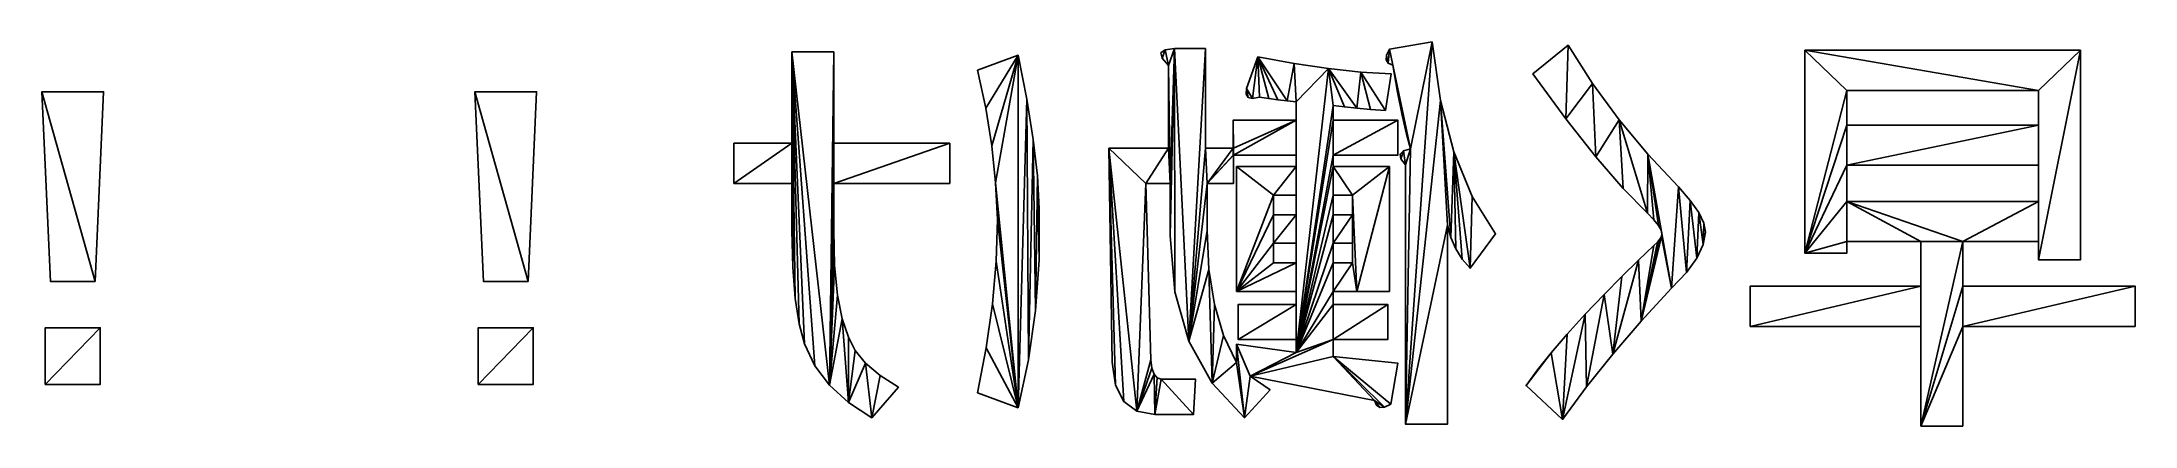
# Model space of a CAD drawing. Header units: metres. Extents: x -22.3 to 15.1, y -8.7 to -1.8.
import ezdxf

# ---------------------------------------------------------------- set-up
doc = ezdxf.new("R2010")
doc.units = ezdxf.units.M

msp = doc.modelspace()

# ---------------------------------------------------------------- linework, layer by layer
at = {"layer": 'layer1', "color": 1}
for points in [[(2.54715, -1.84435, 10.95357), (2.16355, -3.74928, 10.95357), (1.78781, -1.97053, 10.95357)], [(1.78781, -1.97053, 14.04643), (2.16355, -3.74928, 14.04643), (2.54715, -1.84435, 14.04643)], [(2.54715, -1.84435, 10.95357), (1.78781, -1.97053, 10.95357), (1.78781, -1.97053, 14.04643), (2.54715, -1.84435, 14.04643)], [(2.69782, -2.88664, 10.95357), (2.07475, -8.65961, 10.95357), (2.54715, -1.84435, 10.95357)], [(2.54715, -1.84435, 10.95357), (2.07475, -8.65961, 10.95357), (2.16355, -3.74928, 10.95357)], [(2.54715, -1.84435, 14.04643), (2.07475, -8.65961, 14.04643), (2.69782, -2.88664, 14.04643)], [(2.16355, -3.74928, 14.04643), (2.07475, -8.65961, 14.04643), (2.54715, -1.84435, 14.04643)], [(2.69782, -2.88664, 10.95357), (2.54715, -1.84435, 10.95357), (2.54715, -1.84435, 14.04643), (2.69782, -2.88664, 14.04643)], [(-8.88486, -2.02274, 10.95357), (-8.13817, -2.02274, 10.95357), (-8.21338, -7.96398, 10.95357)], [(-8.88486, -2.02274, 10.95357), (-8.21338, -7.96398, 10.95357), (-8.4745, -7.61565, 10.95357)], [(-8.88486, -2.02274, 10.95357), (-8.4745, -7.61565, 10.95357), (-8.65864, -7.22759, 10.95357)], [(-8.88486, -2.02274, 10.95357), (-8.65864, -7.22759, 10.95357), (-8.75761, -6.87108, 10.95357)], [(-8.88486, -2.02274, 10.95357), (-8.75761, -6.87108, 10.95357), (-8.82831, -6.41557, 10.95357)], [(-8.88486, -2.02274, 10.95357), (-8.82831, -6.41557, 10.95357), (-8.87073, -5.86107, 10.95357)], [(-8.88486, -2.02274, 10.95357), (-8.87073, -5.86107, 10.95357), (-8.88486, -5.20757, 10.95357)], [(-8.88486, -2.02274, 10.95357), (-8.88486, -5.20757, 10.95357), (-8.88486, -4.36721, 10.95357)], [(-8.88486, -2.02274, 10.95357), (-8.88486, -4.36721, 10.95357), (-8.88486, -3.65088, 10.95357)], [(-8.21338, -7.96398, 14.04643), (-8.13817, -2.02274, 14.04643), (-8.88486, -2.02274, 14.04643)], [(-8.4745, -7.61565, 14.04643), (-8.21338, -7.96398, 14.04643), (-8.88486, -2.02274, 14.04643)], [(-8.65864, -7.22759, 14.04643), (-8.4745, -7.61565, 14.04643), (-8.88486, -2.02274, 14.04643)], [(-8.75761, -6.87108, 14.04643), (-8.65864, -7.22759, 14.04643), (-8.88486, -2.02274, 14.04643)], [(-8.82831, -6.41557, 14.04643), (-8.75761, -6.87108, 14.04643), (-8.88486, -2.02274, 14.04643)], [(-8.87073, -5.86107, 14.04643), (-8.82831, -6.41557, 14.04643), (-8.88486, -2.02274, 14.04643)], [(-8.88486, -5.20757, 14.04643), (-8.87073, -5.86107, 14.04643), (-8.88486, -2.02274, 14.04643)], [(-8.88486, -4.36721, 14.04643), (-8.88486, -5.20757, 14.04643), (-8.88486, -2.02274, 14.04643)], [(-8.88486, -3.65088, 14.04643), (-8.88486, -4.36721, 14.04643), (-8.88486, -2.02274, 14.04643)], [(-8.88486, -2.02274, 10.95357), (-8.88486, -3.65088, 10.95357), (-8.88486, -3.65088, 14.04643), (-8.88486, -2.02274, 14.04643)], [(-8.13817, -2.02274, 10.95357), (-8.88486, -2.02274, 10.95357), (-8.88486, -2.02274, 14.04643), (-8.13817, -2.02274, 14.04643)], [(-8.21338, -7.96398, 10.95357), (-8.13817, -2.02274, 10.95357), (-8.13817, -3.65088, 10.95357)], [(-8.13817, -3.65088, 14.04643), (-8.13817, -2.02274, 14.04643), (-8.21338, -7.96398, 14.04643)], [(-8.13817, -3.65088, 10.95357), (-8.13817, -2.02274, 10.95357), (-8.13817, -2.02274, 14.04643), (-8.13817, -3.65088, 14.04643)], [(-4.84239, -2.08118, 10.95357), (-5.42449, -3.02735, 10.95357), (-5.56937, -2.35006, 10.95357)], [(-5.56937, -2.35006, 14.04643), (-5.42449, -3.02735, 14.04643), (-4.84239, -2.08118, 14.04643)], [(-4.84239, -2.08118, 10.95357), (-5.56937, -2.35006, 10.95357), (-5.56937, -2.35006, 14.04643), (-4.84239, -2.08118, 14.04643)], [(-4.84239, -2.08118, 10.95357), (-5.31699, -3.6958, 10.95357), (-5.42449, -3.02735, 10.95357)], [(-5.42449, -3.02735, 14.04643), (-5.31699, -3.6958, 14.04643), (-4.84239, -2.08118, 14.04643)], [(-4.84239, -2.08118, 10.95357), (-5.24688, -4.35542, 10.95357), (-5.31699, -3.6958, 10.95357)], [(-5.31699, -3.6958, 14.04643), (-5.24688, -4.35542, 14.04643), (-4.84239, -2.08118, 14.04643)], [(-4.84576, -8.3649, 10.95357), (-5.24688, -4.35542, 10.95357), (-4.84239, -2.08118, 10.95357)], [(-4.84239, -2.08118, 14.04643), (-5.24688, -4.35542, 14.04643), (-4.84576, -8.3649, 14.04643)], [(-4.84576, -8.3649, 10.95357), (-4.84239, -2.08118, 10.95357), (-4.68956, -2.86524, 10.95357)], [(-4.68956, -2.86524, 14.04643), (-4.84239, -2.08118, 14.04643), (-4.84576, -8.3649, 14.04643)], [(-4.68956, -2.86524, 10.95357), (-4.84239, -2.08118, 10.95357), (-4.84239, -2.08118, 14.04643), (-4.68956, -2.86524, 14.04643)], [(-2.2204, -1.98233, 10.95357), (-2.27386, -2.13264, 10.95357), (-2.29451, -2.03869, 10.95357)], [(-2.29451, -2.03869, 14.04643), (-2.27386, -2.13264, 14.04643), (-2.2204, -1.98233, 14.04643)], [(-2.2204, -1.98233, 10.95357), (-2.29451, -2.03869, 10.95357), (-2.29451, -2.03869, 14.04643), (-2.2204, -1.98233, 14.04643)], [(-2.29451, -2.03869, 10.95357), (-2.27386, -2.13264, 10.95357), (-2.27386, -2.13264, 14.04643), (-2.29451, -2.03869, 14.04643)], [(-2.2204, -1.98233, 10.95357), (-2.15843, -2.26416, 10.95357), (-2.27386, -2.13264, 10.95357)], [(-2.27386, -2.13264, 14.04643), (-2.15843, -2.26416, 14.04643), (-2.2204, -1.98233, 14.04643)], [(-2.27386, -2.13264, 10.95357), (-2.15843, -2.26416, 10.95357), (-2.15843, -2.26416, 14.04643), (-2.27386, -2.13264, 14.04643)], [(-2.05151, -1.96354, 10.95357), (-2.15843, -2.26416, 10.95357), (-2.2204, -1.98233, 10.95357)], [(-2.2204, -1.98233, 14.04643), (-2.15843, -2.26416, 14.04643), (-2.05151, -1.96354, 14.04643)], [(-2.05151, -1.96354, 10.95357), (-2.2204, -1.98233, 10.95357), (-2.2204, -1.98233, 14.04643), (-2.05151, -1.96354, 14.04643)], [(-2.05151, -1.96354, 10.95357), (-2.12883, -4.36721, 10.95357), (-2.15843, -2.26416, 10.95357)], [(-2.15843, -2.26416, 14.04643), (-2.12883, -4.36721, 14.04643), (-2.05151, -1.96354, 14.04643)], [(-2.12883, -5.29637, 10.95357), (-2.12883, -4.36721, 10.95357), (-2.05151, -1.96354, 10.95357)], [(-2.05151, -1.96354, 10.95357), (-2.04588, -6.30063, 10.95357), (-2.12883, -5.29637, 10.95357)], [(-2.05151, -1.96354, 14.04643), (-2.12883, -4.36721, 14.04643), (-2.12883, -5.29637, 14.04643)], [(-2.12883, -5.29637, 14.04643), (-2.04588, -6.30063, 14.04643), (-2.05151, -1.96354, 14.04643)], [(-2.05151, -1.96354, 10.95357), (-1.50054, -1.96354, 10.95357), (-1.79703, -7.17622, 10.95357)], [(-2.05151, -1.96354, 10.95357), (-1.79703, -7.17622, 10.95357), (-2.04588, -6.30063, 10.95357)], [(-1.79703, -7.17622, 14.04643), (-1.50054, -1.96354, 14.04643), (-2.05151, -1.96354, 14.04643)], [(-2.04588, -6.30063, 14.04643), (-1.79703, -7.17622, 14.04643), (-2.05151, -1.96354, 14.04643)], [(-1.50054, -1.96354, 10.95357), (-2.05151, -1.96354, 10.95357), (-2.05151, -1.96354, 14.04643), (-1.50054, -1.96354, 14.04643)], [(-1.50054, -3.7397, 10.95357), (-1.79703, -7.17622, 10.95357), (-1.50054, -1.96354, 10.95357)], [(-1.50054, -1.96354, 14.04643), (-1.79703, -7.17622, 14.04643), (-1.50054, -3.7397, 14.04643)], [(-1.50054, -3.7397, 10.95357), (-1.50054, -1.96354, 10.95357), (-1.50054, -1.96354, 14.04643), (-1.50054, -3.7397, 14.04643)], [(-0.56239, -2.11077, 10.95357), (-0.65726, -2.8514, 10.95357), (-0.76414, -2.67152, 10.95357)], [(-0.76414, -2.67152, 14.04643), (-0.65726, -2.8514, 14.04643), (-0.56239, -2.11077, 14.04643)], [(-0.56239, -2.11077, 10.95357), (-0.76414, -2.67152, 10.95357), (-0.76414, -2.67152, 14.04643), (-0.56239, -2.11077, 14.04643)], [(-0.56239, -2.11077, 10.95357), (-0.53268, -2.82787, 10.95357), (-0.65726, -2.8514, 10.95357)], [(-0.65726, -2.8514, 14.04643), (-0.53268, -2.82787, 14.04643), (-0.56239, -2.11077, 14.04643)], [(-0.36889, -2.85488, 10.95357), (-0.53268, -2.82787, 10.95357), (-0.56239, -2.11077, 10.95357)], [(0.08712, -2.23033, 10.95357), (-0.04206, -2.8965, 10.95357), (-0.56239, -2.11077, 10.95357)], [(-0.56239, -2.11077, 10.95357), (-0.04206, -2.8965, 10.95357), (-0.20535, -2.87776, 10.95357)], [(-0.56239, -2.11077, 10.95357), (-0.20535, -2.87776, 10.95357), (-0.36889, -2.85488, 10.95357)], [(-0.56239, -2.11077, 14.04643), (-0.53268, -2.82787, 14.04643), (-0.36889, -2.85488, 14.04643)], [(-0.56239, -2.11077, 14.04643), (-0.04206, -2.8965, 14.04643), (0.08712, -2.23033, 14.04643)], [(-0.20535, -2.87776, 14.04643), (-0.04206, -2.8965, 14.04643), (-0.56239, -2.11077, 14.04643)], [(-0.36889, -2.85488, 14.04643), (-0.20535, -2.87776, 14.04643), (-0.56239, -2.11077, 14.04643)], [(0.08712, -2.23033, 10.95357), (-0.56239, -2.11077, 10.95357), (-0.56239, -2.11077, 14.04643), (0.08712, -2.23033, 14.04643)], [(0.08712, -2.23033, 10.95357), (0.12097, -2.9111, 10.95357), (-0.04206, -2.8965, 10.95357)], [(-0.04206, -2.8965, 14.04643), (0.12097, -2.9111, 14.04643), (0.08712, -2.23033, 14.04643)], [(0.69984, -2.3203, 10.95357), (0.12097, -2.9111, 10.95357), (0.08712, -2.23033, 10.95357)], [(0.08712, -2.23033, 14.04643), (0.12097, -2.9111, 14.04643), (0.69984, -2.3203, 14.04643)], [(0.69984, -2.3203, 10.95357), (0.08712, -2.23033, 10.95357), (0.08712, -2.23033, 14.04643), (0.69984, -2.3203, 14.04643)], [(1.72436, -2.16397, 10.95357), (1.73267, -2.07976, 10.95357), (1.76288, -2.22319, 10.95357)], [(1.76288, -2.22319, 14.04643), (1.73267, -2.07976, 14.04643), (1.72436, -2.16397, 14.04643)], [(1.73267, -2.07976, 10.95357), (1.72436, -2.16397, 10.95357), (1.72436, -2.16397, 14.04643), (1.73267, -2.07976, 14.04643)], [(1.72436, -2.16397, 10.95357), (1.76288, -2.22319, 10.95357), (1.76288, -2.22319, 14.04643), (1.72436, -2.16397, 14.04643)], [(1.76288, -2.22319, 10.95357), (1.73267, -2.07976, 10.95357), (1.78781, -1.97053, 10.95357)], [(1.78781, -1.97053, 14.04643), (1.73267, -2.07976, 14.04643), (1.76288, -2.22319, 14.04643)], [(1.78781, -1.97053, 10.95357), (1.73267, -2.07976, 10.95357), (1.73267, -2.07976, 14.04643), (1.78781, -1.97053, 14.04643)], [(1.76288, -2.22319, 10.95357), (1.78781, -1.97053, 10.95357), (1.84823, -2.25739, 10.95357)], [(1.84823, -2.25739, 14.04643), (1.78781, -1.97053, 14.04643), (1.76288, -2.22319, 14.04643)], [(1.76288, -2.22319, 10.95357), (1.84823, -2.25739, 10.95357), (1.84823, -2.25739, 14.04643), (1.76288, -2.22319, 14.04643)], [(1.84823, -2.25739, 10.95357), (1.78781, -1.97053, 10.95357), (2.16355, -3.74928, 10.95357)], [(2.16355, -3.74928, 14.04643), (1.78781, -1.97053, 14.04643), (1.84823, -2.25739, 14.04643)], [(4.97531, -1.90355, 10.95357), (4.93445, -3.21347, 10.95357), (4.34361, -2.4128, 10.95357)], [(4.34361, -2.4128, 14.04643), (4.93445, -3.21347, 14.04643), (4.97531, -1.90355, 14.04643)], [(4.97531, -1.90355, 10.95357), (4.34361, -2.4128, 10.95357), (4.34361, -2.4128, 14.04643), (4.97531, -1.90355, 14.04643)], [(5.41368, -2.58339, 10.95357), (4.93445, -3.21347, 10.95357), (4.97531, -1.90355, 10.95357)], [(4.97531, -1.90355, 14.04643), (4.93445, -3.21347, 14.04643), (5.41368, -2.58339, 14.04643)], [(5.41368, -2.58339, 10.95357), (4.97531, -1.90355, 10.95357), (4.97531, -1.90355, 14.04643), (5.41368, -2.58339, 14.04643)], [(14.12574, -1.99314, 10.95357), (13.37904, -2.70946, 10.95357), (9.20507, -1.99314, 10.95357)], [(9.20507, -1.99314, 10.95357), (13.37904, -2.70946, 10.95357), (9.95178, -2.70946, 10.95357)], [(9.20507, -1.99314, 10.95357), (9.95178, -2.70946, 10.95357), (9.20507, -5.61051, 10.95357)], [(9.20507, -1.99314, 14.04643), (13.37904, -2.70946, 14.04643), (14.12574, -1.99314, 14.04643)], [(9.95178, -2.70946, 14.04643), (13.37904, -2.70946, 14.04643), (9.20507, -1.99314, 14.04643)], [(9.20507, -5.61051, 14.04643), (9.95178, -2.70946, 14.04643), (9.20507, -1.99314, 14.04643)], [(9.20507, -1.99314, 10.95357), (9.20507, -5.61051, 10.95357), (9.20507, -5.61051, 14.04643), (9.20507, -1.99314, 14.04643)], [(14.12574, -1.99314, 10.95357), (9.20507, -1.99314, 10.95357), (9.20507, -1.99314, 14.04643), (14.12574, -1.99314, 14.04643)], [(14.12574, -1.99314, 10.95357), (13.37904, -5.72892, 10.95357), (13.37904, -2.70946, 10.95357)], [(13.37904, -5.72892, 10.95357), (14.12574, -1.99314, 10.95357), (14.12574, -5.72892, 10.95357)], [(13.37904, -2.70946, 14.04643), (13.37904, -5.72892, 14.04643), (14.12574, -1.99314, 14.04643)], [(14.12574, -5.72892, 14.04643), (14.12574, -1.99314, 14.04643), (13.37904, -5.72892, 14.04643)], [(14.12574, -5.72892, 10.95357), (14.12574, -1.99314, 10.95357), (14.12574, -1.99314, 14.04643), (14.12574, -5.72892, 14.04643)], [(-5.56937, -2.35006, 10.95357), (-5.42449, -3.02735, 10.95357), (-5.42449, -3.02735, 14.04643), (-5.56937, -2.35006, 14.04643)], [(-2.15843, -2.26416, 10.95357), (-2.12883, -4.36721, 10.95357), (-2.15843, -3.7397, 10.95357)], [(-2.15843, -3.7397, 14.04643), (-2.12883, -4.36721, 14.04643), (-2.15843, -2.26416, 14.04643)], [(-2.15843, -2.26416, 10.95357), (-2.15843, -3.7397, 10.95357), (-2.15843, -3.7397, 14.04643), (-2.15843, -2.26416, 14.04643)], [(0.69984, -2.3203, 10.95357), (0.77886, -2.97588, 10.95357), (0.12097, -7.38005, 10.95357)], [(0.69984, -2.3203, 10.95357), (0.12097, -7.38005, 10.95357), (0.12097, -2.9111, 10.95357)], [(0.12097, -7.38005, 14.04643), (0.77886, -2.97588, 14.04643), (0.69984, -2.3203, 14.04643)], [(0.12097, -2.9111, 14.04643), (0.12097, -7.38005, 14.04643), (0.69984, -2.3203, 14.04643)], [(0.98096, -3.00341, 10.95357), (0.77886, -2.97588, 10.95357), (0.69984, -2.3203, 10.95357)], [(1.27579, -2.38069, 10.95357), (1.20423, -3.02739, 10.95357), (0.69984, -2.3203, 10.95357)], [(0.69984, -2.3203, 10.95357), (1.20423, -3.02739, 10.95357), (0.98096, -3.00341, 10.95357)], [(0.69984, -2.3203, 14.04643), (0.77886, -2.97588, 14.04643), (0.98096, -3.00341, 14.04643)], [(0.69984, -2.3203, 14.04643), (1.20423, -3.02739, 14.04643), (1.27579, -2.38069, 14.04643)], [(0.98096, -3.00341, 14.04643), (1.20423, -3.02739, 14.04643), (0.69984, -2.3203, 14.04643)], [(1.27579, -2.38069, 10.95357), (0.69984, -2.3203, 10.95357), (0.69984, -2.3203, 14.04643), (1.27579, -2.38069, 14.04643)], [(1.27579, -2.38069, 10.95357), (1.44868, -3.04781, 10.95357), (1.20423, -3.02739, 10.95357)], [(1.20423, -3.02739, 14.04643), (1.44868, -3.04781, 14.04643), (1.27579, -2.38069, 14.04643)], [(1.71429, -3.06469, 10.95357), (1.44868, -3.04781, 10.95357), (1.27579, -2.38069, 10.95357)], [(1.71429, -3.06469, 10.95357), (1.27579, -2.38069, 10.95357), (1.81495, -2.41151, 10.95357)], [(1.27579, -2.38069, 14.04643), (1.44868, -3.04781, 14.04643), (1.71429, -3.06469, 14.04643)], [(1.81495, -2.41151, 14.04643), (1.27579, -2.38069, 14.04643), (1.71429, -3.06469, 14.04643)], [(1.81495, -2.41151, 10.95357), (1.27579, -2.38069, 10.95357), (1.27579, -2.38069, 14.04643), (1.81495, -2.41151, 14.04643)], [(1.71429, -3.06469, 10.95357), (1.81495, -2.41151, 10.95357), (1.81495, -2.41151, 14.04643), (1.71429, -3.06469, 14.04643)], [(1.84823, -2.25739, 10.95357), (2.16355, -3.74928, 10.95357), (2.08876, -3.48611, 10.95357)], [(1.84823, -2.25739, 10.95357), (2.08876, -3.48611, 10.95357), (2.01128, -3.14974, 10.95357)], [(1.84823, -2.25739, 10.95357), (2.01128, -3.14974, 10.95357), (1.9311, -2.74017, 10.95357)], [(2.08876, -3.48611, 14.04643), (2.16355, -3.74928, 14.04643), (1.84823, -2.25739, 14.04643)], [(2.01128, -3.14974, 14.04643), (2.08876, -3.48611, 14.04643), (1.84823, -2.25739, 14.04643)], [(1.9311, -2.74017, 14.04643), (2.01128, -3.14974, 14.04643), (1.84823, -2.25739, 14.04643)], [(1.84823, -2.25739, 10.95357), (1.9311, -2.74017, 10.95357), (1.9311, -2.74017, 14.04643), (1.84823, -2.25739, 14.04643)], [(4.34361, -2.4128, 10.95357), (4.93445, -3.21347, 10.95357), (4.93445, -3.21347, 14.04643), (4.34361, -2.4128, 14.04643)], [(5.41368, -2.58339, 10.95357), (5.47324, -3.89379, 10.95357), (4.93445, -3.21347, 10.95357)], [(4.93445, -3.21347, 14.04643), (5.47324, -3.89379, 14.04643), (5.41368, -2.58339, 14.04643)], [(5.88834, -3.23052, 10.95357), (5.47324, -3.89379, 10.95357), (5.41368, -2.58339, 10.95357)], [(5.41368, -2.58339, 14.04643), (5.47324, -3.89379, 14.04643), (5.88834, -3.23052, 14.04643)], [(5.88834, -3.23052, 10.95357), (5.41368, -2.58339, 10.95357), (5.41368, -2.58339, 14.04643), (5.88834, -3.23052, 14.04643)], [(-22.27983, -2.7332, 10.95357), (-21.17789, -2.7332, 10.95357), (-21.32929, -6.11377, 10.95357)], [(-22.27983, -2.7332, 10.95357), (-21.32929, -6.11377, 10.95357), (-22.12722, -6.11377, 10.95357)], [(-21.32929, -6.11377, 14.04643), (-21.17789, -2.7332, 14.04643), (-22.27983, -2.7332, 14.04643)], [(-22.12722, -6.11377, 14.04643), (-21.32929, -6.11377, 14.04643), (-22.27983, -2.7332, 14.04643)], [(-22.27983, -2.7332, 10.95357), (-22.12722, -6.11377, 10.95357), (-22.12722, -6.11377, 14.04643), (-22.27983, -2.7332, 14.04643)], [(-21.17789, -2.7332, 10.95357), (-22.27983, -2.7332, 10.95357), (-22.27983, -2.7332, 14.04643), (-21.17789, -2.7332, 14.04643)], [(-21.32929, -6.11377, 10.95357), (-21.17789, -2.7332, 10.95357), (-21.17789, -2.7332, 14.04643), (-21.32929, -6.11377, 14.04643)], [(-14.5469, -2.7332, 10.95357), (-13.44497, -2.7332, 10.95357), (-13.59636, -6.11377, 10.95357)], [(-14.5469, -2.7332, 10.95357), (-13.59636, -6.11377, 10.95357), (-14.39429, -6.11377, 10.95357)], [(-13.59636, -6.11377, 14.04643), (-13.44497, -2.7332, 14.04643), (-14.5469, -2.7332, 14.04643)], [(-14.39429, -6.11377, 14.04643), (-13.59636, -6.11377, 14.04643), (-14.5469, -2.7332, 14.04643)], [(-14.5469, -2.7332, 10.95357), (-14.39429, -6.11377, 10.95357), (-14.39429, -6.11377, 14.04643), (-14.5469, -2.7332, 14.04643)], [(-13.44497, -2.7332, 10.95357), (-14.5469, -2.7332, 10.95357), (-14.5469, -2.7332, 14.04643), (-13.44497, -2.7332, 14.04643)], [(-13.59636, -6.11377, 10.95357), (-13.44497, -2.7332, 10.95357), (-13.44497, -2.7332, 14.04643), (-13.59636, -6.11377, 14.04643)], [(-4.84576, -8.3649, 10.95357), (-4.68956, -2.86524, 10.95357), (-4.65805, -7.50771, 10.95357)], [(-4.65805, -7.50771, 14.04643), (-4.68956, -2.86524, 14.04643), (-4.84576, -8.3649, 14.04643)], [(-4.57616, -3.58216, 10.95357), (-4.65805, -7.50771, 10.95357), (-4.68956, -2.86524, 10.95357)], [(-4.68956, -2.86524, 14.04643), (-4.65805, -7.50771, 14.04643), (-4.57616, -3.58216, 14.04643)], [(-4.57616, -3.58216, 10.95357), (-4.68956, -2.86524, 10.95357), (-4.68956, -2.86524, 14.04643), (-4.57616, -3.58216, 14.04643)], [(-0.76414, -2.67152, 10.95357), (-0.73736, -2.83319, 10.95357), (-0.77299, -2.77323, 10.95357)], [(-0.77299, -2.77323, 14.04643), (-0.73736, -2.83319, 14.04643), (-0.76414, -2.67152, 14.04643)], [(-0.76414, -2.67152, 10.95357), (-0.77299, -2.77323, 10.95357), (-0.77299, -2.77323, 14.04643), (-0.76414, -2.67152, 14.04643)], [(-0.77299, -2.77323, 10.95357), (-0.73736, -2.83319, 10.95357), (-0.73736, -2.83319, 14.04643), (-0.77299, -2.77323, 14.04643)], [(-0.76414, -2.67152, 10.95357), (-0.65726, -2.8514, 10.95357), (-0.73736, -2.83319, 10.95357)], [(-0.73736, -2.83319, 14.04643), (-0.65726, -2.8514, 14.04643), (-0.76414, -2.67152, 14.04643)], [(-0.73736, -2.83319, 10.95357), (-0.65726, -2.8514, 10.95357), (-0.65726, -2.8514, 14.04643), (-0.73736, -2.83319, 14.04643)], [(-0.65726, -2.8514, 10.95357), (-0.53268, -2.82787, 10.95357), (-0.53268, -2.82787, 14.04643), (-0.65726, -2.8514, 14.04643)], [(-0.53268, -2.82787, 10.95357), (-0.36889, -2.85488, 10.95357), (-0.36889, -2.85488, 14.04643), (-0.53268, -2.82787, 14.04643)], [(-0.36889, -2.85488, 10.95357), (-0.20535, -2.87776, 10.95357), (-0.20535, -2.87776, 14.04643), (-0.36889, -2.85488, 14.04643)], [(-0.20535, -2.87776, 10.95357), (-0.04206, -2.8965, 10.95357), (-0.04206, -2.8965, 14.04643), (-0.20535, -2.87776, 14.04643)], [(-0.04206, -2.8965, 10.95357), (0.12097, -2.9111, 10.95357), (0.12097, -2.9111, 14.04643), (-0.04206, -2.8965, 14.04643)], [(0.12097, -2.9111, 10.95357), (0.12097, -7.38005, 10.95357), (0.12097, -7.14985, 10.95357)], [(0.12097, -2.9111, 10.95357), (0.12097, -7.14985, 10.95357), (0.12097, -6.52234, 10.95357)], [(0.12097, -2.9111, 10.95357), (0.12097, -6.52234, 10.95357), (0.12097, -6.29138, 10.95357)], [(0.12097, -2.9111, 10.95357), (0.12097, -6.29138, 10.95357), (0.12097, -5.78228, 10.95357)], [(0.12097, -2.9111, 10.95357), (0.12097, -5.78228, 10.95357), (0.12097, -5.4329, 10.95357)], [(0.12097, -2.9111, 10.95357), (0.12097, -5.4329, 10.95357), (0.12097, -4.9238, 10.95357)], [(0.12097, -2.9111, 10.95357), (0.12097, -4.9238, 10.95357), (0.12097, -4.57443, 10.95357)], [(0.12097, -2.9111, 10.95357), (0.12097, -4.57443, 10.95357), (0.12097, -4.06533, 10.95357)], [(0.12097, -2.9111, 10.95357), (0.12097, -4.06533, 10.95357), (0.12097, -3.86397, 10.95357)], [(0.12097, -2.9111, 10.95357), (0.12097, -3.86397, 10.95357), (0.12097, -3.23645, 10.95357)], [(0.12097, -7.14985, 14.04643), (0.12097, -7.38005, 14.04643), (0.12097, -2.9111, 14.04643)], [(0.12097, -6.52234, 14.04643), (0.12097, -7.14985, 14.04643), (0.12097, -2.9111, 14.04643)], [(0.12097, -6.29138, 14.04643), (0.12097, -6.52234, 14.04643), (0.12097, -2.9111, 14.04643)], [(0.12097, -5.78228, 14.04643), (0.12097, -6.29138, 14.04643), (0.12097, -2.9111, 14.04643)], [(0.12097, -5.4329, 14.04643), (0.12097, -5.78228, 14.04643), (0.12097, -2.9111, 14.04643)], [(0.12097, -4.9238, 14.04643), (0.12097, -5.4329, 14.04643), (0.12097, -2.9111, 14.04643)], [(0.12097, -4.57443, 14.04643), (0.12097, -4.9238, 14.04643), (0.12097, -2.9111, 14.04643)], [(0.12097, -4.06533, 14.04643), (0.12097, -4.57443, 14.04643), (0.12097, -2.9111, 14.04643)], [(0.12097, -3.86397, 14.04643), (0.12097, -4.06533, 14.04643), (0.12097, -2.9111, 14.04643)], [(0.12097, -3.23645, 14.04643), (0.12097, -3.86397, 14.04643), (0.12097, -2.9111, 14.04643)], [(0.12097, -2.9111, 10.95357), (0.12097, -3.23645, 10.95357), (0.12097, -3.23645, 14.04643), (0.12097, -2.9111, 14.04643)], [(0.77886, -3.23645, 10.95357), (0.12097, -7.38005, 10.95357), (0.77886, -2.97588, 10.95357)], [(0.77886, -2.97588, 14.04643), (0.12097, -7.38005, 14.04643), (0.77886, -3.23645, 14.04643)], [(0.77886, -2.97588, 10.95357), (0.98096, -3.00341, 10.95357), (0.98096, -3.00341, 14.04643), (0.77886, -2.97588, 14.04643)], [(0.77886, -3.23645, 10.95357), (0.77886, -2.97588, 10.95357), (0.77886, -2.97588, 14.04643), (0.77886, -3.23645, 14.04643)], [(1.9311, -2.74017, 10.95357), (2.01128, -3.14974, 10.95357), (2.01128, -3.14974, 14.04643), (1.9311, -2.74017, 14.04643)], [(2.69782, -2.88664, 10.95357), (2.82145, -5.10727, 10.95357), (2.07475, -8.65961, 10.95357)], [(2.07475, -8.65961, 14.04643), (2.82145, -5.10727, 14.04643), (2.69782, -2.88664, 14.04643)], [(2.88233, -5.33139, 10.95357), (2.82145, -5.10727, 10.95357), (2.69782, -2.88664, 10.95357)], [(2.93684, -3.80427, 10.95357), (2.88233, -5.33139, 10.95357), (2.69782, -2.88664, 10.95357)], [(2.69782, -2.88664, 14.04643), (2.82145, -5.10727, 14.04643), (2.88233, -5.33139, 14.04643)], [(2.69782, -2.88664, 14.04643), (2.88233, -5.33139, 14.04643), (2.93684, -3.80427, 14.04643)], [(2.93684, -3.80427, 10.95357), (2.69782, -2.88664, 10.95357), (2.69782, -2.88664, 14.04643), (2.93684, -3.80427, 14.04643)], [(9.20507, -5.61051, 10.95357), (9.95178, -2.70946, 10.95357), (9.95178, -3.32525, 10.95357)], [(9.95178, -3.32525, 14.04643), (9.95178, -2.70946, 14.04643), (9.20507, -5.61051, 14.04643)], [(9.95178, -2.70946, 10.95357), (13.37904, -2.70946, 10.95357), (13.37904, -2.70946, 14.04643), (9.95178, -2.70946, 14.04643)], [(9.95178, -3.32525, 10.95357), (9.95178, -2.70946, 10.95357), (9.95178, -2.70946, 14.04643), (9.95178, -3.32525, 14.04643)], [(13.37904, -2.70946, 10.95357), (13.37904, -5.72892, 10.95357), (13.37904, -5.4033, 10.95357)], [(13.37904, -2.70946, 10.95357), (13.37904, -5.4033, 10.95357), (13.37904, -4.68698, 10.95357)], [(13.37904, -4.04158, 10.95357), (13.37904, -3.32525, 10.95357), (13.37904, -2.70946, 10.95357)], [(13.37904, -4.04158, 10.95357), (13.37904, -2.70946, 10.95357), (13.37904, -4.68698, 10.95357)], [(13.37904, -5.4033, 14.04643), (13.37904, -5.72892, 14.04643), (13.37904, -2.70946, 14.04643)], [(13.37904, -4.68698, 14.04643), (13.37904, -5.4033, 14.04643), (13.37904, -2.70946, 14.04643)], [(13.37904, -2.70946, 14.04643), (13.37904, -3.32525, 14.04643), (13.37904, -4.04158, 14.04643)], [(13.37904, -4.68698, 14.04643), (13.37904, -2.70946, 14.04643), (13.37904, -4.04158, 14.04643)], [(13.37904, -2.70946, 10.95357), (13.37904, -3.32525, 10.95357), (13.37904, -3.32525, 14.04643), (13.37904, -2.70946, 14.04643)], [(-5.42449, -3.02735, 10.95357), (-5.31699, -3.6958, 10.95357), (-5.31699, -3.6958, 14.04643), (-5.42449, -3.02735, 14.04643)], [(0.12097, -3.23645, 10.95357), (-0.9973, -3.7397, 10.95357), (-1.00392, -3.23645, 10.95357)], [(-1.00392, -3.23645, 10.95357), (-0.9973, -3.7397, 10.95357), (-1.00392, -3.7397, 10.95357)], [(-1.00392, -3.23645, 14.04643), (-0.9973, -3.7397, 14.04643), (0.12097, -3.23645, 14.04643)], [(-1.00392, -3.7397, 14.04643), (-0.9973, -3.7397, 14.04643), (-1.00392, -3.23645, 14.04643)], [(-1.00392, -3.23645, 10.95357), (-1.00392, -3.86397, 10.95357), (-1.00392, -3.86397, 14.04643), (-1.00392, -3.23645, 14.04643)], [(0.12097, -3.23645, 10.95357), (-1.00392, -3.23645, 10.95357), (-1.00392, -3.23645, 14.04643), (0.12097, -3.23645, 14.04643)], [(0.12097, -3.86397, 10.95357), (-0.9973, -3.86397, 10.95357), (0.12097, -3.23645, 10.95357)], [(0.12097, -3.23645, 10.95357), (-0.9973, -3.86397, 10.95357), (-0.9973, -3.7397, 10.95357)], [(0.12097, -3.23645, 14.04643), (-0.9973, -3.86397, 14.04643), (0.12097, -3.86397, 14.04643)], [(-0.9973, -3.7397, 14.04643), (-0.9973, -3.86397, 14.04643), (0.12097, -3.23645, 14.04643)], [(0.77886, -3.86397, 10.95357), (0.12097, -7.38005, 10.95357), (0.77886, -3.23645, 10.95357)], [(0.77886, -3.23645, 14.04643), (0.12097, -7.38005, 14.04643), (0.77886, -3.86397, 14.04643)], [(0.77886, -3.86397, 10.95357), (0.77886, -3.23645, 10.95357), (1.93336, -3.23645, 10.95357)], [(0.77886, -3.86397, 10.95357), (1.93336, -3.23645, 10.95357), (1.93336, -3.86397, 10.95357)], [(1.93336, -3.23645, 14.04643), (0.77886, -3.23645, 14.04643), (0.77886, -3.86397, 14.04643)], [(1.93336, -3.86397, 14.04643), (1.93336, -3.23645, 14.04643), (0.77886, -3.86397, 14.04643)], [(1.93336, -3.23645, 10.95357), (0.77886, -3.23645, 10.95357), (0.77886, -3.23645, 14.04643), (1.93336, -3.23645, 14.04643)], [(0.98096, -3.00341, 10.95357), (1.20423, -3.02739, 10.95357), (1.20423, -3.02739, 14.04643), (0.98096, -3.00341, 14.04643)], [(1.20423, -3.02739, 10.95357), (1.44868, -3.04781, 10.95357), (1.44868, -3.04781, 14.04643), (1.20423, -3.02739, 14.04643)], [(1.44868, -3.04781, 10.95357), (1.71429, -3.06469, 10.95357), (1.71429, -3.06469, 14.04643), (1.44868, -3.04781, 14.04643)], [(1.93336, -3.86397, 10.95357), (1.93336, -3.23645, 10.95357), (1.93336, -3.23645, 14.04643), (1.93336, -3.86397, 14.04643)], [(2.01128, -3.14974, 10.95357), (2.08876, -3.48611, 10.95357), (2.08876, -3.48611, 14.04643), (2.01128, -3.14974, 14.04643)], [(4.93445, -3.21347, 10.95357), (5.47324, -3.89379, 10.95357), (5.47324, -3.89379, 14.04643), (4.93445, -3.21347, 14.04643)], [(5.88834, -3.23052, 10.95357), (5.95995, -4.45376, 10.95357), (5.47324, -3.89379, 10.95357)], [(5.47324, -3.89379, 14.04643), (5.95995, -4.45376, 14.04643), (5.88834, -3.23052, 14.04643)], [(6.39459, -4.89337, 10.95357), (5.95995, -4.45376, 10.95357), (5.88834, -3.23052, 10.95357)], [(6.39928, -3.84494, 10.95357), (6.39459, -4.89337, 10.95357), (5.88834, -3.23052, 10.95357)], [(5.88834, -3.23052, 14.04643), (5.95995, -4.45376, 14.04643), (6.39459, -4.89337, 14.04643)], [(5.88834, -3.23052, 14.04643), (6.39459, -4.89337, 14.04643), (6.39928, -3.84494, 14.04643)], [(6.39928, -3.84494, 10.95357), (5.88834, -3.23052, 10.95357), (5.88834, -3.23052, 14.04643), (6.39928, -3.84494, 14.04643)], [(9.20507, -5.61051, 10.95357), (9.95178, -3.32525, 10.95357), (9.95178, -4.04158, 10.95357)], [(9.95178, -4.04158, 14.04643), (9.95178, -3.32525, 14.04643), (9.20507, -5.61051, 14.04643)], [(9.95178, -4.04158, 10.95357), (9.95178, -3.32525, 10.95357), (13.37904, -3.32525, 10.95357)], [(9.95178, -4.04158, 10.95357), (13.37904, -3.32525, 10.95357), (13.37904, -4.04158, 10.95357)], [(13.37904, -3.32525, 14.04643), (9.95178, -3.32525, 14.04643), (9.95178, -4.04158, 14.04643)], [(13.37904, -4.04158, 14.04643), (13.37904, -3.32525, 14.04643), (9.95178, -4.04158, 14.04643)], [(13.37904, -3.32525, 10.95357), (9.95178, -3.32525, 10.95357), (9.95178, -3.32525, 14.04643), (13.37904, -3.32525, 14.04643)], [(-8.88486, -3.65088, 10.95357), (-8.88486, -4.36721, 10.95357), (-9.92095, -4.36721, 10.95357)], [(-8.88486, -3.65088, 10.95357), (-9.92095, -4.36721, 10.95357), (-9.92095, -3.65088, 10.95357)], [(-9.92095, -4.36721, 14.04643), (-8.88486, -4.36721, 14.04643), (-8.88486, -3.65088, 14.04643)], [(-9.92095, -3.65088, 14.04643), (-9.92095, -4.36721, 14.04643), (-8.88486, -3.65088, 14.04643)], [(-9.92095, -3.65088, 10.95357), (-9.92095, -4.36721, 10.95357), (-9.92095, -4.36721, 14.04643), (-9.92095, -3.65088, 14.04643)], [(-8.88486, -3.65088, 10.95357), (-9.92095, -3.65088, 10.95357), (-9.92095, -3.65088, 14.04643), (-8.88486, -3.65088, 14.04643)], [(-8.21338, -7.96398, 10.95357), (-8.13817, -3.65088, 10.95357), (-8.13817, -4.36721, 10.95357)], [(-8.13817, -4.36721, 14.04643), (-8.13817, -3.65088, 14.04643), (-8.21338, -7.96398, 14.04643)], [(-8.13817, -4.36721, 10.95357), (-8.13817, -3.65088, 10.95357), (-6.06598, -3.65088, 10.95357)], [(-8.13817, -4.36721, 10.95357), (-6.06598, -3.65088, 10.95357), (-6.06598, -4.36721, 10.95357)], [(-6.06598, -3.65088, 14.04643), (-8.13817, -3.65088, 14.04643), (-8.13817, -4.36721, 14.04643)], [(-6.06598, -4.36721, 14.04643), (-6.06598, -3.65088, 14.04643), (-8.13817, -4.36721, 14.04643)], [(-6.06598, -3.65088, 10.95357), (-8.13817, -3.65088, 10.95357), (-8.13817, -3.65088, 14.04643), (-6.06598, -3.65088, 14.04643)], [(-6.06598, -4.36721, 10.95357), (-6.06598, -3.65088, 10.95357), (-6.06598, -3.65088, 14.04643), (-6.06598, -4.36721, 14.04643)], [(-5.31699, -3.6958, 10.95357), (-5.24688, -4.35542, 10.95357), (-5.24688, -4.35542, 14.04643), (-5.31699, -3.6958, 14.04643)], [(-4.57616, -3.58216, 10.95357), (-4.53246, -6.63027, 10.95357), (-4.65805, -7.50771, 10.95357)], [(-4.65805, -7.50771, 14.04643), (-4.53246, -6.63027, 14.04643), (-4.57616, -3.58216, 14.04643)], [(-4.50218, -4.23195, 10.95357), (-4.53246, -6.63027, 10.95357), (-4.57616, -3.58216, 10.95357)], [(-4.57616, -3.58216, 14.04643), (-4.53246, -6.63027, 14.04643), (-4.50218, -4.23195, 14.04643)], [(-4.50218, -4.23195, 10.95357), (-4.57616, -3.58216, 10.95357), (-4.57616, -3.58216, 14.04643), (-4.50218, -4.23195, 14.04643)], [(2.08876, -3.48611, 10.95357), (2.16355, -3.74928, 10.95357), (2.16355, -3.74928, 14.04643), (2.08876, -3.48611, 14.04643)], [(-2.15843, -3.7397, 10.95357), (-2.56624, -4.36721, 10.95357), (-3.22412, -3.7397, 10.95357)], [(-3.22412, -3.7397, 10.95357), (-2.56624, -4.36721, 10.95357), (-2.72586, -8.42484, 10.95357)], [(-3.22412, -3.7397, 10.95357), (-2.72586, -8.42484, 10.95357), (-2.95838, -8.25009, 10.95357)], [(-3.22412, -3.7397, 10.95357), (-2.95838, -8.25009, 10.95357), (-3.10432, -7.95884, 10.95357)], [(-3.22412, -3.7397, 10.95357), (-3.10432, -7.95884, 10.95357), (-3.16367, -7.55109, 10.95357)], [(-3.22412, -3.7397, 14.04643), (-2.56624, -4.36721, 14.04643), (-2.15843, -3.7397, 14.04643)], [(-2.72586, -8.42484, 14.04643), (-2.56624, -4.36721, 14.04643), (-3.22412, -3.7397, 14.04643)], [(-2.95838, -8.25009, 14.04643), (-2.72586, -8.42484, 14.04643), (-3.22412, -3.7397, 14.04643)], [(-3.10432, -7.95884, 14.04643), (-2.95838, -8.25009, 14.04643), (-3.22412, -3.7397, 14.04643)], [(-3.16367, -7.55109, 14.04643), (-3.10432, -7.95884, 14.04643), (-3.22412, -3.7397, 14.04643)], [(-3.22412, -3.7397, 10.95357), (-3.16367, -7.55109, 10.95357), (-3.16367, -7.55109, 14.04643), (-3.22412, -3.7397, 14.04643)], [(-2.15843, -3.7397, 10.95357), (-3.22412, -3.7397, 10.95357), (-3.22412, -3.7397, 14.04643), (-2.15843, -3.7397, 14.04643)], [(-2.15843, -3.7397, 10.95357), (-2.12883, -4.36721, 10.95357), (-2.56624, -4.36721, 10.95357)], [(-2.56624, -4.36721, 14.04643), (-2.12883, -4.36721, 14.04643), (-2.15843, -3.7397, 14.04643)], [(-1.47094, -4.36721, 10.95357), (-1.79703, -7.17622, 10.95357), (-1.50054, -3.7397, 10.95357)], [(-1.50054, -3.7397, 14.04643), (-1.79703, -7.17622, 14.04643), (-1.47094, -4.36721, 14.04643)], [(-1.47094, -4.36721, 10.95357), (-1.50054, -3.7397, 10.95357), (-1.00392, -3.7397, 10.95357)], [(-1.00392, -3.7397, 14.04643), (-1.50054, -3.7397, 14.04643), (-1.47094, -4.36721, 14.04643)], [(-0.9973, -3.7397, 10.95357), (-1.50054, -3.7397, 10.95357), (-1.50054, -3.7397, 14.04643), (-0.9973, -3.7397, 14.04643)], [(-1.47094, -4.36721, 10.95357), (-1.00392, -3.7397, 10.95357), (-1.00392, -3.86397, 10.95357)], [(-1.00392, -3.86397, 14.04643), (-1.00392, -3.7397, 14.04643), (-1.47094, -4.36721, 14.04643)], [(-1.47094, -4.36721, 10.95357), (-1.00392, -3.86397, 10.95357), (-0.9973, -3.86397, 10.95357)], [(-1.47094, -4.36721, 10.95357), (-0.9973, -3.86397, 10.95357), (-0.9973, -4.36721, 10.95357)], [(-0.9973, -3.86397, 14.04643), (-1.00392, -3.86397, 14.04643), (-1.47094, -4.36721, 14.04643)], [(-0.9973, -4.36721, 14.04643), (-0.9973, -3.86397, 14.04643), (-1.47094, -4.36721, 14.04643)], [(-1.00392, -3.86397, 10.95357), (0.12097, -3.86397, 10.95357), (0.12097, -3.86397, 14.04643), (-1.00392, -3.86397, 14.04643)], [(-0.9973, -4.36721, 10.95357), (-0.9973, -3.7397, 10.95357), (-0.9973, -3.7397, 14.04643), (-0.9973, -4.36721, 14.04643)], [(-0.28684, -4.57443, 10.95357), (-0.94472, -6.29138, 10.95357), (-0.94472, -4.06533, 10.95357)], [(-0.28684, -4.57443, 10.95357), (-0.94472, -4.06533, 10.95357), (0.12097, -4.06533, 10.95357)], [(-0.94472, -4.06533, 14.04643), (-0.94472, -6.29138, 14.04643), (-0.28684, -4.57443, 14.04643)], [(0.12097, -4.06533, 14.04643), (-0.94472, -4.06533, 14.04643), (-0.28684, -4.57443, 14.04643)], [(-0.94472, -4.06533, 10.95357), (-0.94472, -6.29138, 10.95357), (-0.94472, -6.29138, 14.04643), (-0.94472, -4.06533, 14.04643)], [(0.12097, -4.06533, 10.95357), (-0.94472, -4.06533, 10.95357), (-0.94472, -4.06533, 14.04643), (0.12097, -4.06533, 14.04643)], [(-0.28684, -4.57443, 10.95357), (0.12097, -4.06533, 10.95357), (0.12097, -4.57443, 10.95357)], [(0.12097, -4.57443, 14.04643), (0.12097, -4.06533, 14.04643), (-0.28684, -4.57443, 14.04643)], [(0.77886, -4.06533, 10.95357), (0.12097, -7.38005, 10.95357), (0.77886, -3.86397, 10.95357)], [(0.77886, -3.86397, 14.04643), (0.12097, -7.38005, 14.04643), (0.77886, -4.06533, 14.04643)], [(0.12097, -3.86397, 10.95357), (0.12097, -4.06533, 10.95357), (0.12097, -4.06533, 14.04643), (0.12097, -3.86397, 14.04643)], [(0.77886, -4.06533, 10.95357), (0.77886, -4.57443, 10.95357), (0.12097, -7.38005, 10.95357)], [(0.12097, -7.38005, 14.04643), (0.77886, -4.57443, 14.04643), (0.77886, -4.06533, 14.04643)], [(0.77886, -3.86397, 10.95357), (1.93336, -3.86397, 10.95357), (1.93336, -3.86397, 14.04643), (0.77886, -3.86397, 14.04643)], [(0.77886, -4.06533, 10.95357), (0.77886, -3.86397, 10.95357), (0.77886, -3.86397, 14.04643), (0.77886, -4.06533, 14.04643)], [(0.77886, -4.06533, 10.95357), (1.78535, -4.06533, 10.95357), (1.12747, -4.57443, 10.95357)], [(1.12747, -4.57443, 10.95357), (0.77886, -4.57443, 10.95357), (0.77886, -4.06533, 10.95357)], [(1.12747, -4.57443, 14.04643), (1.78535, -4.06533, 14.04643), (0.77886, -4.06533, 14.04643)], [(0.77886, -4.06533, 14.04643), (0.77886, -4.57443, 14.04643), (1.12747, -4.57443, 14.04643)], [(1.78535, -4.06533, 10.95357), (0.77886, -4.06533, 10.95357), (0.77886, -4.06533, 14.04643), (1.78535, -4.06533, 14.04643)], [(1.12747, -4.57443, 10.95357), (1.78535, -4.06533, 10.95357), (1.20479, -6.29138, 10.95357)], [(1.20479, -6.29138, 14.04643), (1.78535, -4.06533, 14.04643), (1.12747, -4.57443, 14.04643)], [(1.20479, -6.29138, 10.95357), (1.78535, -4.06533, 10.95357), (1.78535, -6.29138, 10.95357)], [(1.78535, -6.29138, 14.04643), (1.78535, -4.06533, 14.04643), (1.20479, -6.29138, 14.04643)], [(1.78535, -6.29138, 10.95357), (1.78535, -4.06533, 10.95357), (1.78535, -4.06533, 14.04643), (1.78535, -6.29138, 14.04643)], [(2.03589, -3.78297, 10.95357), (1.99149, -3.92678, 10.95357), (1.97854, -3.84214, 10.95357)], [(1.97854, -3.84214, 14.04643), (1.99149, -3.92678, 14.04643), (2.03589, -3.78297, 14.04643)], [(2.03589, -3.78297, 10.95357), (1.97854, -3.84214, 10.95357), (1.97854, -3.84214, 14.04643), (2.03589, -3.78297, 14.04643)], [(1.97854, -3.84214, 10.95357), (1.99149, -3.92678, 10.95357), (1.99149, -3.92678, 14.04643), (1.97854, -3.84214, 14.04643)], [(2.03589, -3.78297, 10.95357), (2.07475, -4.0369, 10.95357), (1.99149, -3.92678, 10.95357)], [(1.99149, -3.92678, 14.04643), (2.07475, -4.0369, 14.04643), (2.03589, -3.78297, 14.04643)], [(1.99149, -3.92678, 10.95357), (2.07475, -4.0369, 10.95357), (2.07475, -4.0369, 14.04643), (1.99149, -3.92678, 14.04643)], [(2.03589, -3.78297, 10.95357), (2.16355, -3.74928, 10.95357), (2.07475, -4.0369, 10.95357)], [(2.07475, -4.0369, 14.04643), (2.16355, -3.74928, 14.04643), (2.03589, -3.78297, 14.04643)], [(2.16355, -3.74928, 10.95357), (2.03589, -3.78297, 10.95357), (2.03589, -3.78297, 14.04643), (2.16355, -3.74928, 14.04643)], [(2.16355, -3.74928, 10.95357), (2.07475, -8.65961, 10.95357), (2.07475, -4.0369, 10.95357)], [(2.07475, -4.0369, 14.04643), (2.07475, -8.65961, 14.04643), (2.16355, -3.74928, 14.04643)], [(2.07475, -4.0369, 10.95357), (2.07475, -8.65961, 10.95357), (2.07475, -8.65961, 14.04643), (2.07475, -4.0369, 14.04643)], [(2.93684, -3.80427, 10.95357), (2.96981, -5.53438, 10.95357), (2.88233, -5.33139, 10.95357)], [(2.88233, -5.33139, 14.04643), (2.96981, -5.53438, 14.04643), (2.93684, -3.80427, 14.04643)], [(2.93684, -3.80427, 10.95357), (3.2642, -4.59725, 10.95357), (3.22457, -5.87694, 10.95357)], [(2.93684, -3.80427, 10.95357), (3.22457, -5.87694, 10.95357), (3.08389, -5.71623, 10.95357)], [(2.93684, -3.80427, 10.95357), (3.08389, -5.71623, 10.95357), (2.96981, -5.53438, 10.95357)], [(3.22457, -5.87694, 14.04643), (3.2642, -4.59725, 14.04643), (2.93684, -3.80427, 14.04643)], [(3.08389, -5.71623, 14.04643), (3.22457, -5.87694, 14.04643), (2.93684, -3.80427, 14.04643)], [(2.96981, -5.53438, 14.04643), (3.08389, -5.71623, 14.04643), (2.93684, -3.80427, 14.04643)], [(3.2642, -4.59725, 10.95357), (2.93684, -3.80427, 10.95357), (2.93684, -3.80427, 14.04643), (3.2642, -4.59725, 14.04643)], [(5.47324, -3.89379, 10.95357), (5.95995, -4.45376, 10.95357), (5.95995, -4.45376, 14.04643), (5.47324, -3.89379, 14.04643)], [(6.39928, -3.84494, 10.95357), (6.50747, -5.01346, 10.95357), (6.39459, -4.89337, 10.95357)], [(6.39459, -4.89337, 14.04643), (6.50747, -5.01346, 14.04643), (6.39928, -3.84494, 14.04643)], [(6.39928, -3.84494, 10.95357), (6.9465, -4.42666, 10.95357), (6.82579, -6.23218, 10.95357)], [(6.39928, -3.84494, 10.95357), (6.82579, -6.23218, 10.95357), (6.65261, -5.26677, 10.95357)], [(6.39928, -3.84494, 10.95357), (6.65261, -5.26677, 10.95357), (6.63648, -5.20016, 10.95357)], [(6.39928, -3.84494, 10.95357), (6.63648, -5.20016, 10.95357), (6.5881, -5.11572, 10.95357)], [(6.39928, -3.84494, 10.95357), (6.5881, -5.11572, 10.95357), (6.50747, -5.01346, 10.95357)], [(6.82579, -6.23218, 14.04643), (6.9465, -4.42666, 14.04643), (6.39928, -3.84494, 14.04643)], [(6.65261, -5.26677, 14.04643), (6.82579, -6.23218, 14.04643), (6.39928, -3.84494, 14.04643)], [(6.63648, -5.20016, 14.04643), (6.65261, -5.26677, 14.04643), (6.39928, -3.84494, 14.04643)], [(6.5881, -5.11572, 14.04643), (6.63648, -5.20016, 14.04643), (6.39928, -3.84494, 14.04643)], [(6.50747, -5.01346, 14.04643), (6.5881, -5.11572, 14.04643), (6.39928, -3.84494, 14.04643)], [(6.9465, -4.42666, 10.95357), (6.39928, -3.84494, 10.95357), (6.39928, -3.84494, 14.04643), (6.9465, -4.42666, 14.04643)], [(9.95178, -4.68698, 10.95357), (9.20507, -5.61051, 10.95357), (9.95178, -4.04158, 10.95357)], [(9.95178, -4.04158, 14.04643), (9.20507, -5.61051, 14.04643), (9.95178, -4.68698, 14.04643)], [(9.95178, -4.04158, 10.95357), (13.37904, -4.04158, 10.95357), (13.37904, -4.04158, 14.04643), (9.95178, -4.04158, 14.04643)], [(9.95178, -4.68698, 10.95357), (9.95178, -4.04158, 10.95357), (9.95178, -4.04158, 14.04643), (9.95178, -4.68698, 14.04643)], [(13.37904, -4.04158, 10.95357), (13.37904, -4.68698, 10.95357), (13.37904, -4.68698, 14.04643), (13.37904, -4.04158, 14.04643)], [(-9.92095, -4.36721, 10.95357), (-8.88486, -4.36721, 10.95357), (-8.88486, -4.36721, 14.04643), (-9.92095, -4.36721, 14.04643)], [(-8.88486, -4.36721, 10.95357), (-8.88486, -5.20757, 10.95357), (-8.88486, -5.20757, 14.04643), (-8.88486, -4.36721, 14.04643)], [(-8.21338, -7.96398, 10.95357), (-8.13817, -4.36721, 10.95357), (-8.13817, -5.20757, 10.95357)], [(-8.13817, -5.20757, 14.04643), (-8.13817, -4.36721, 14.04643), (-8.21338, -7.96398, 14.04643)], [(-8.13817, -4.36721, 10.95357), (-6.06598, -4.36721, 10.95357), (-6.06598, -4.36721, 14.04643), (-8.13817, -4.36721, 14.04643)], [(-8.13817, -5.20757, 10.95357), (-8.13817, -4.36721, 10.95357), (-8.13817, -4.36721, 14.04643), (-8.13817, -5.20757, 14.04643)], [(-4.84576, -8.3649, 10.95357), (-5.21414, -5.0062, 10.95357), (-5.24688, -4.35542, 10.95357)], [(-5.24688, -4.35542, 14.04643), (-5.21414, -5.0062, 14.04643), (-4.84576, -8.3649, 14.04643)], [(-5.24688, -4.35542, 10.95357), (-5.21414, -5.0062, 10.95357), (-5.21414, -5.0062, 14.04643), (-5.24688, -4.35542, 14.04643)], [(-4.50218, -4.23195, 10.95357), (-4.46898, -5.73257, 10.95357), (-4.53246, -6.63027, 10.95357)], [(-4.53246, -6.63027, 14.04643), (-4.46898, -5.73257, 14.04643), (-4.50218, -4.23195, 14.04643)], [(-4.46762, -4.81461, 10.95357), (-4.46898, -5.73257, 10.95357), (-4.50218, -4.23195, 10.95357)], [(-4.50218, -4.23195, 14.04643), (-4.46898, -5.73257, 14.04643), (-4.46762, -4.81461, 14.04643)], [(-4.46762, -4.81461, 10.95357), (-4.50218, -4.23195, 10.95357), (-4.50218, -4.23195, 14.04643), (-4.46762, -4.81461, 14.04643)], [(-2.72586, -8.42484, 10.95357), (-2.56624, -4.36721, 10.95357), (-2.47758, -7.5096, 10.95357)], [(-2.47758, -7.5096, 14.04643), (-2.56624, -4.36721, 14.04643), (-2.72586, -8.42484, 14.04643)], [(-2.56624, -4.36721, 10.95357), (-2.12883, -4.36721, 10.95357), (-2.12883, -4.36721, 14.04643), (-2.56624, -4.36721, 14.04643)], [(-2.47758, -7.5096, 10.95357), (-2.56624, -4.36721, 10.95357), (-2.56624, -4.36721, 14.04643), (-2.47758, -7.5096, 14.04643)], [(-2.12883, -4.36721, 10.95357), (-2.12883, -5.29637, 10.95357), (-2.12883, -5.29637, 14.04643), (-2.12883, -4.36721, 14.04643)], [(-1.47094, -4.36721, 10.95357), (-1.47094, -5.20757, 10.95357), (-1.79703, -7.17622, 10.95357)], [(-1.79703, -7.17622, 14.04643), (-1.47094, -5.20757, 14.04643), (-1.47094, -4.36721, 14.04643)], [(-1.47094, -4.36721, 10.95357), (-0.9973, -4.36721, 10.95357), (-0.9973, -4.36721, 14.04643), (-1.47094, -4.36721, 14.04643)], [(-1.47094, -5.20757, 10.95357), (-1.47094, -4.36721, 10.95357), (-1.47094, -4.36721, 14.04643), (-1.47094, -5.20757, 14.04643)], [(5.95995, -4.45376, 10.95357), (6.39459, -4.89337, 10.95357), (6.39459, -4.89337, 14.04643), (5.95995, -4.45376, 14.04643)], [(6.82579, -6.23218, 10.95357), (6.9465, -4.42666, 10.95357), (7.08965, -5.95386, 10.95357)], [(7.08965, -5.95386, 14.04643), (6.9465, -4.42666, 14.04643), (6.82579, -6.23218, 14.04643)], [(7.08965, -5.95386, 10.95357), (6.9465, -4.42666, 10.95357), (7.15756, -4.67028, 10.95357)], [(7.15756, -4.67028, 14.04643), (6.9465, -4.42666, 14.04643), (7.08965, -5.95386, 14.04643)], [(7.15756, -4.67028, 10.95357), (6.9465, -4.42666, 10.95357), (6.9465, -4.42666, 14.04643), (7.15756, -4.67028, 14.04643)], [(-4.46898, -5.73257, 10.95357), (-4.46762, -4.81461, 10.95357), (-4.46762, -4.81461, 14.04643), (-4.46898, -5.73257, 14.04643)], [(-0.28684, -4.9238, 10.95357), (-0.94472, -6.29138, 10.95357), (-0.28684, -4.57443, 10.95357)], [(-0.28684, -4.57443, 14.04643), (-0.94472, -6.29138, 14.04643), (-0.28684, -4.9238, 14.04643)], [(-0.28684, -4.57443, 10.95357), (0.12097, -4.57443, 10.95357), (0.12097, -4.57443, 14.04643), (-0.28684, -4.57443, 14.04643)], [(-0.28684, -4.9238, 10.95357), (-0.28684, -4.57443, 10.95357), (-0.28684, -4.57443, 14.04643), (-0.28684, -4.9238, 14.04643)], [(0.77886, -4.9238, 10.95357), (0.12097, -7.38005, 10.95357), (0.77886, -4.57443, 10.95357)], [(0.77886, -4.57443, 14.04643), (0.12097, -7.38005, 14.04643), (0.77886, -4.9238, 14.04643)], [(0.12097, -4.57443, 10.95357), (0.12097, -4.9238, 10.95357), (0.12097, -4.9238, 14.04643), (0.12097, -4.57443, 14.04643)], [(0.77886, -4.9238, 10.95357), (0.77886, -4.57443, 10.95357), (0.77886, -4.57443, 14.04643), (0.77886, -4.9238, 14.04643)], [(0.77886, -4.57443, 10.95357), (1.12747, -4.57443, 10.95357), (1.12747, -4.57443, 14.04643), (0.77886, -4.57443, 14.04643)], [(1.12747, -4.57443, 10.95357), (1.20479, -6.29138, 10.95357), (1.12747, -5.78228, 10.95357)], [(1.12747, -5.4329, 10.95357), (1.12747, -4.9238, 10.95357), (1.12747, -4.57443, 10.95357)], [(1.12747, -5.4329, 10.95357), (1.12747, -4.57443, 10.95357), (1.12747, -5.78228, 10.95357)], [(1.12747, -5.78228, 14.04643), (1.20479, -6.29138, 14.04643), (1.12747, -4.57443, 14.04643)], [(1.12747, -4.57443, 14.04643), (1.12747, -4.9238, 14.04643), (1.12747, -5.4329, 14.04643)], [(1.12747, -5.78228, 14.04643), (1.12747, -4.57443, 14.04643), (1.12747, -5.4329, 14.04643)], [(1.12747, -4.57443, 10.95357), (1.12747, -4.9238, 10.95357), (1.12747, -4.9238, 14.04643), (1.12747, -4.57443, 14.04643)], [(3.22457, -5.87694, 10.95357), (3.2642, -4.59725, 10.95357), (3.67992, -5.26557, 10.95357)], [(3.67992, -5.26557, 14.04643), (3.2642, -4.59725, 14.04643), (3.22457, -5.87694, 14.04643)], [(3.67992, -5.26557, 10.95357), (3.2642, -4.59725, 10.95357), (3.2642, -4.59725, 14.04643), (3.67992, -5.26557, 14.04643)], [(7.08965, -5.95386, 10.95357), (7.15756, -4.67028, 10.95357), (7.27813, -5.69525, 10.95357)], [(7.27813, -5.69525, 14.04643), (7.15756, -4.67028, 14.04643), (7.08965, -5.95386, 14.04643)], [(7.27813, -5.69525, 10.95357), (7.15756, -4.67028, 10.95357), (7.30831, -4.88657, 10.95357)], [(7.30831, -4.88657, 14.04643), (7.15756, -4.67028, 14.04643), (7.27813, -5.69525, 14.04643)], [(7.30831, -4.88657, 10.95357), (7.15756, -4.67028, 10.95357), (7.15756, -4.67028, 14.04643), (7.30831, -4.88657, 14.04643)], [(9.95178, -5.4033, 10.95357), (9.20507, -5.61051, 10.95357), (9.95178, -4.68698, 10.95357)], [(9.95178, -4.68698, 14.04643), (9.20507, -5.61051, 14.04643), (9.95178, -5.4033, 14.04643)], [(9.95178, -5.4033, 10.95357), (9.95178, -4.68698, 10.95357), (11.27725, -5.4033, 10.95357)], [(11.27725, -5.4033, 10.95357), (9.95178, -4.68698, 10.95357), (12.02395, -5.4033, 10.95357)], [(13.37904, -4.68698, 10.95357), (12.02395, -5.4033, 10.95357), (9.95178, -4.68698, 10.95357)], [(11.27725, -5.4033, 14.04643), (9.95178, -4.68698, 14.04643), (9.95178, -5.4033, 14.04643)], [(12.02395, -5.4033, 14.04643), (9.95178, -4.68698, 14.04643), (11.27725, -5.4033, 14.04643)], [(9.95178, -4.68698, 14.04643), (12.02395, -5.4033, 14.04643), (13.37904, -4.68698, 14.04643)], [(13.37904, -4.68698, 10.95357), (9.95178, -4.68698, 10.95357), (9.95178, -4.68698, 14.04643), (13.37904, -4.68698, 14.04643)], [(13.37904, -4.68698, 10.95357), (13.37904, -5.4033, 10.95357), (12.02395, -5.4033, 10.95357)], [(12.02395, -5.4033, 14.04643), (13.37904, -5.4033, 14.04643), (13.37904, -4.68698, 14.04643)], [(-8.88486, -5.20757, 10.95357), (-8.87073, -5.86107, 10.95357), (-8.87073, -5.86107, 14.04643), (-8.88486, -5.20757, 14.04643)], [(-8.21338, -7.96398, 10.95357), (-8.13817, -5.20757, 10.95357), (-8.1217, -5.83065, 10.95357)], [(-8.1217, -5.83065, 14.04643), (-8.13817, -5.20757, 14.04643), (-8.21338, -7.96398, 14.04643)], [(-8.1217, -5.83065, 10.95357), (-8.13817, -5.20757, 10.95357), (-8.13817, -5.20757, 14.04643), (-8.1217, -5.83065, 14.04643)], [(-4.84576, -8.3649, 10.95357), (-5.23634, -5.74999, 10.95357), (-5.21414, -5.0062, 10.95357)], [(-5.21414, -5.0062, 14.04643), (-5.23634, -5.74999, 14.04643), (-4.84576, -8.3649, 14.04643)], [(-5.21414, -5.0062, 10.95357), (-5.23634, -5.74999, 10.95357), (-5.23634, -5.74999, 14.04643), (-5.21414, -5.0062, 14.04643)], [(-1.43805, -5.90046, 10.95357), (-1.79703, -7.17622, 10.95357), (-1.47094, -5.20757, 10.95357)], [(-1.47094, -5.20757, 14.04643), (-1.79703, -7.17622, 14.04643), (-1.43805, -5.90046, 14.04643)], [(-1.43805, -5.90046, 10.95357), (-1.47094, -5.20757, 10.95357), (-1.47094, -5.20757, 14.04643), (-1.43805, -5.90046, 14.04643)], [(-0.28684, -4.9238, 10.95357), (-0.28684, -5.4329, 10.95357), (-0.94472, -6.29138, 10.95357)], [(-0.94472, -6.29138, 14.04643), (-0.28684, -5.4329, 14.04643), (-0.28684, -4.9238, 14.04643)], [(0.12097, -4.9238, 10.95357), (-0.28684, -5.4329, 10.95357), (-0.28684, -4.9238, 10.95357)], [(-0.28684, -5.4329, 10.95357), (0.12097, -4.9238, 10.95357), (0.12097, -5.4329, 10.95357)], [(-0.28684, -4.9238, 14.04643), (-0.28684, -5.4329, 14.04643), (0.12097, -4.9238, 14.04643)], [(0.12097, -5.4329, 14.04643), (0.12097, -4.9238, 14.04643), (-0.28684, -5.4329, 14.04643)], [(0.12097, -4.9238, 10.95357), (-0.28684, -4.9238, 10.95357), (-0.28684, -4.9238, 14.04643), (0.12097, -4.9238, 14.04643)], [(0.77886, -5.4329, 10.95357), (0.12097, -7.38005, 10.95357), (0.77886, -4.9238, 10.95357)], [(0.77886, -4.9238, 14.04643), (0.12097, -7.38005, 14.04643), (0.77886, -5.4329, 14.04643)], [(0.77886, -5.4329, 10.95357), (0.77886, -4.9238, 10.95357), (1.12747, -4.9238, 10.95357)], [(1.12747, -5.4329, 10.95357), (0.77886, -5.4329, 10.95357), (1.12747, -4.9238, 10.95357)], [(1.12747, -4.9238, 14.04643), (0.77886, -4.9238, 14.04643), (0.77886, -5.4329, 14.04643)], [(1.12747, -4.9238, 14.04643), (0.77886, -5.4329, 14.04643), (1.12747, -5.4329, 14.04643)], [(1.12747, -4.9238, 10.95357), (0.77886, -4.9238, 10.95357), (0.77886, -4.9238, 14.04643), (1.12747, -4.9238, 14.04643)], [(2.07475, -8.65961, 10.95357), (2.82145, -5.10727, 10.95357), (2.82145, -8.65961, 10.95357)], [(2.82145, -8.65961, 14.04643), (2.82145, -5.10727, 14.04643), (2.07475, -8.65961, 14.04643)], [(2.82145, -5.10727, 10.95357), (2.88233, -5.33139, 10.95357), (2.88233, -5.33139, 14.04643), (2.82145, -5.10727, 14.04643)], [(2.82145, -8.65961, 10.95357), (2.82145, -5.10727, 10.95357), (2.82145, -5.10727, 14.04643), (2.82145, -8.65961, 14.04643)], [(6.39459, -4.89337, 10.95357), (6.50747, -5.01346, 10.95357), (6.50747, -5.01346, 14.04643), (6.39459, -4.89337, 14.04643)], [(6.50747, -5.01346, 10.95357), (6.5881, -5.11572, 10.95357), (6.5881, -5.11572, 14.04643), (6.50747, -5.01346, 14.04643)], [(6.5881, -5.11572, 10.95357), (6.63648, -5.20016, 10.95357), (6.63648, -5.20016, 14.04643), (6.5881, -5.11572, 14.04643)], [(6.63648, -5.20016, 10.95357), (6.65261, -5.26677, 10.95357), (6.65261, -5.26677, 14.04643), (6.63648, -5.20016, 14.04643)], [(7.27813, -5.69525, 10.95357), (7.30831, -4.88657, 10.95357), (7.39122, -5.45635, 10.95357)], [(7.39122, -5.45635, 14.04643), (7.30831, -4.88657, 14.04643), (7.27813, -5.69525, 14.04643)], [(7.39122, -5.45635, 10.95357), (7.30831, -4.88657, 10.95357), (7.39876, -5.07553, 10.95357)], [(7.39876, -5.07553, 14.04643), (7.30831, -4.88657, 14.04643), (7.39122, -5.45635, 14.04643)], [(7.39876, -5.07553, 10.95357), (7.30831, -4.88657, 10.95357), (7.30831, -4.88657, 14.04643), (7.39876, -5.07553, 14.04643)], [(7.39122, -5.45635, 10.95357), (7.39876, -5.07553, 10.95357), (7.42891, -5.23717, 10.95357)], [(7.42891, -5.23717, 14.04643), (7.39876, -5.07553, 14.04643), (7.39122, -5.45635, 14.04643)], [(7.42891, -5.23717, 10.95357), (7.39876, -5.07553, 10.95357), (7.39876, -5.07553, 14.04643), (7.42891, -5.23717, 14.04643)], [(-2.12883, -5.29637, 10.95357), (-2.04588, -6.30063, 10.95357), (-2.04588, -6.30063, 14.04643), (-2.12883, -5.29637, 14.04643)], [(-0.94472, -6.29138, 10.95357), (-0.28684, -5.4329, 10.95357), (-0.28684, -5.78228, 10.95357)], [(-0.28684, -5.78228, 14.04643), (-0.28684, -5.4329, 14.04643), (-0.94472, -6.29138, 14.04643)], [(-0.28684, -5.4329, 10.95357), (0.12097, -5.4329, 10.95357), (0.12097, -5.4329, 14.04643), (-0.28684, -5.4329, 14.04643)], [(-0.28684, -5.78228, 10.95357), (-0.28684, -5.4329, 10.95357), (-0.28684, -5.4329, 14.04643), (-0.28684, -5.78228, 14.04643)], [(0.77886, -5.78228, 10.95357), (0.12097, -7.38005, 10.95357), (0.77886, -5.4329, 10.95357)], [(0.77886, -5.4329, 14.04643), (0.12097, -7.38005, 14.04643), (0.77886, -5.78228, 14.04643)], [(0.12097, -5.4329, 10.95357), (0.12097, -5.78228, 10.95357), (0.12097, -5.78228, 14.04643), (0.12097, -5.4329, 14.04643)], [(0.77886, -5.4329, 10.95357), (1.12747, -5.4329, 10.95357), (1.12747, -5.4329, 14.04643), (0.77886, -5.4329, 14.04643)], [(0.77886, -5.78228, 10.95357), (0.77886, -5.4329, 10.95357), (0.77886, -5.4329, 14.04643), (0.77886, -5.78228, 14.04643)], [(1.12747, -5.4329, 10.95357), (1.12747, -5.78228, 10.95357), (1.12747, -5.78228, 14.04643), (1.12747, -5.4329, 14.04643)], [(2.88233, -5.33139, 10.95357), (2.96981, -5.53438, 10.95357), (2.96981, -5.53438, 14.04643), (2.88233, -5.33139, 14.04643)], [(2.96981, -5.53438, 10.95357), (3.08389, -5.71623, 10.95357), (3.08389, -5.71623, 14.04643), (2.96981, -5.53438, 14.04643)], [(3.22457, -5.87694, 10.95357), (3.67992, -5.26557, 10.95357), (3.67992, -5.26557, 14.04643), (3.22457, -5.87694, 14.04643)], [(6.23322, -5.73402, 10.95357), (6.50563, -5.47322, 10.95357), (6.28051, -6.82258, 10.95357)], [(6.28051, -6.82258, 14.04643), (6.50563, -5.47322, 14.04643), (6.23322, -5.73402, 14.04643)], [(6.50563, -5.47322, 10.95357), (6.23322, -5.73402, 10.95357), (6.23322, -5.73402, 14.04643), (6.50563, -5.47322, 14.04643)], [(6.28051, -6.82258, 10.95357), (6.61587, -5.36037, 10.95357), (6.64342, -5.31116, 10.95357)], [(6.28051, -6.82258, 10.95357), (6.64342, -5.31116, 10.95357), (6.82579, -6.23218, 10.95357)], [(6.64342, -5.31116, 14.04643), (6.61587, -5.36037, 14.04643), (6.28051, -6.82258, 14.04643)], [(6.82579, -6.23218, 14.04643), (6.64342, -5.31116, 14.04643), (6.28051, -6.82258, 14.04643)], [(6.28051, -6.82258, 10.95357), (6.56993, -5.41438, 10.95357), (6.61587, -5.36037, 10.95357)], [(6.61587, -5.36037, 14.04643), (6.56993, -5.41438, 14.04643), (6.28051, -6.82258, 14.04643)], [(6.28051, -6.82258, 10.95357), (6.50563, -5.47322, 10.95357), (6.56993, -5.41438, 10.95357)], [(6.56993, -5.41438, 14.04643), (6.50563, -5.47322, 14.04643), (6.28051, -6.82258, 14.04643)], [(6.56993, -5.41438, 10.95357), (6.50563, -5.47322, 10.95357), (6.50563, -5.47322, 14.04643), (6.56993, -5.41438, 14.04643)], [(6.61587, -5.36037, 10.95357), (6.56993, -5.41438, 10.95357), (6.56993, -5.41438, 14.04643), (6.61587, -5.36037, 14.04643)], [(6.64342, -5.31116, 10.95357), (6.61587, -5.36037, 10.95357), (6.61587, -5.36037, 14.04643), (6.64342, -5.31116, 14.04643)], [(6.82579, -6.23218, 10.95357), (6.64342, -5.31116, 10.95357), (6.65261, -5.26677, 10.95357)], [(6.65261, -5.26677, 14.04643), (6.64342, -5.31116, 14.04643), (6.82579, -6.23218, 14.04643)], [(6.65261, -5.26677, 10.95357), (6.64342, -5.31116, 10.95357), (6.64342, -5.31116, 14.04643), (6.65261, -5.26677, 14.04643)], [(7.27813, -5.69525, 10.95357), (7.39122, -5.45635, 10.95357), (7.39122, -5.45635, 14.04643), (7.27813, -5.69525, 14.04643)], [(7.39122, -5.45635, 10.95357), (7.42891, -5.23717, 10.95357), (7.42891, -5.23717, 14.04643), (7.39122, -5.45635, 14.04643)], [(9.95178, -5.61051, 10.95357), (9.20507, -5.61051, 10.95357), (9.95178, -5.4033, 10.95357)], [(9.95178, -5.4033, 14.04643), (9.20507, -5.61051, 14.04643), (9.95178, -5.61051, 14.04643)], [(9.95178, -5.4033, 10.95357), (11.27725, -5.4033, 10.95357), (11.27725, -5.4033, 14.04643), (9.95178, -5.4033, 14.04643)], [(9.95178, -5.61051, 10.95357), (9.95178, -5.4033, 10.95357), (9.95178, -5.4033, 14.04643), (9.95178, -5.61051, 14.04643)], [(11.27725, -5.4033, 10.95357), (12.02395, -5.4033, 10.95357), (11.27725, -8.69031, 10.95357)], [(11.27725, -8.69031, 10.95357), (12.02395, -5.4033, 10.95357), (12.02395, -6.19672, 10.95357)], [(11.27725, -6.91303, 10.95357), (11.27725, -6.19672, 10.95357), (11.27725, -5.4033, 10.95357)], [(11.27725, -6.91303, 10.95357), (11.27725, -5.4033, 10.95357), (11.27725, -8.69031, 10.95357)], [(11.27725, -8.69031, 14.04643), (12.02395, -5.4033, 14.04643), (11.27725, -5.4033, 14.04643)], [(12.02395, -6.19672, 14.04643), (12.02395, -5.4033, 14.04643), (11.27725, -8.69031, 14.04643)], [(11.27725, -5.4033, 14.04643), (11.27725, -6.19672, 14.04643), (11.27725, -6.91303, 14.04643)], [(11.27725, -8.69031, 14.04643), (11.27725, -5.4033, 14.04643), (11.27725, -6.91303, 14.04643)], [(11.27725, -5.4033, 10.95357), (11.27725, -6.19672, 10.95357), (11.27725, -6.19672, 14.04643), (11.27725, -5.4033, 14.04643)], [(12.02395, -5.4033, 10.95357), (13.37904, -5.4033, 10.95357), (13.37904, -5.4033, 14.04643), (12.02395, -5.4033, 14.04643)], [(12.02395, -6.19672, 10.95357), (12.02395, -5.4033, 10.95357), (12.02395, -5.4033, 14.04643), (12.02395, -6.19672, 14.04643)], [(13.37904, -5.4033, 10.95357), (13.37904, -5.72892, 10.95357), (13.37904, -5.72892, 14.04643), (13.37904, -5.4033, 14.04643)], [(-8.87073, -5.86107, 10.95357), (-8.82831, -6.41557, 10.95357), (-8.82831, -6.41557, 14.04643), (-8.87073, -5.86107, 14.04643)], [(-8.21338, -7.96398, 10.95357), (-8.1217, -5.83065, 10.95357), (-8.07231, -6.35515, 10.95357)], [(-8.07231, -6.35515, 14.04643), (-8.1217, -5.83065, 14.04643), (-8.21338, -7.96398, 14.04643)], [(-8.07231, -6.35515, 10.95357), (-8.1217, -5.83065, 10.95357), (-8.1217, -5.83065, 14.04643), (-8.07231, -6.35515, 14.04643)], [(-4.84576, -8.3649, 10.95357), (-5.30294, -6.51318, 10.95357), (-5.23634, -5.74999, 10.95357)], [(-5.23634, -5.74999, 14.04643), (-5.30294, -6.51318, 14.04643), (-4.84576, -8.3649, 14.04643)], [(-5.23634, -5.74999, 10.95357), (-5.30294, -6.51318, 10.95357), (-5.30294, -6.51318, 14.04643), (-5.23634, -5.74999, 14.04643)], [(-4.53246, -6.63027, 10.95357), (-4.46898, -5.73257, 10.95357), (-4.46898, -5.73257, 14.04643), (-4.53246, -6.63027, 14.04643)], [(-1.43805, -5.90046, 10.95357), (-1.38229, -7.92315, 10.95357), (-1.79703, -7.17622, 10.95357)], [(-1.79703, -7.17622, 14.04643), (-1.38229, -7.92315, 14.04643), (-1.43805, -5.90046, 14.04643)], [(-1.43805, -5.90046, 10.95357), (-1.33939, -6.52311, 10.95357), (-1.38229, -7.92315, 10.95357)], [(-1.38229, -7.92315, 14.04643), (-1.33939, -6.52311, 14.04643), (-1.43805, -5.90046, 14.04643)], [(-1.33939, -6.52311, 10.95357), (-1.43805, -5.90046, 10.95357), (-1.43805, -5.90046, 14.04643), (-1.33939, -6.52311, 14.04643)], [(-0.94472, -6.29138, 10.95357), (-0.28684, -5.78228, 10.95357), (0.12097, -5.78228, 10.95357)], [(-0.94472, -6.29138, 10.95357), (0.12097, -5.78228, 10.95357), (0.12097, -6.29138, 10.95357)], [(0.12097, -5.78228, 14.04643), (-0.28684, -5.78228, 14.04643), (-0.94472, -6.29138, 14.04643)], [(0.12097, -6.29138, 14.04643), (0.12097, -5.78228, 14.04643), (-0.94472, -6.29138, 14.04643)], [(0.12097, -5.78228, 10.95357), (-0.28684, -5.78228, 10.95357), (-0.28684, -5.78228, 14.04643), (0.12097, -5.78228, 14.04643)], [(0.77886, -5.78228, 10.95357), (0.77886, -6.29138, 10.95357), (0.12097, -7.38005, 10.95357)], [(0.12097, -7.38005, 14.04643), (0.77886, -6.29138, 14.04643), (0.77886, -5.78228, 14.04643)], [(1.12747, -5.78228, 10.95357), (1.20479, -6.29138, 10.95357), (0.77886, -6.29138, 10.95357)], [(1.12747, -5.78228, 10.95357), (0.77886, -6.29138, 10.95357), (0.77886, -5.78228, 10.95357)], [(0.77886, -6.29138, 14.04643), (1.20479, -6.29138, 14.04643), (1.12747, -5.78228, 14.04643)], [(0.77886, -5.78228, 14.04643), (0.77886, -6.29138, 14.04643), (1.12747, -5.78228, 14.04643)], [(1.12747, -5.78228, 10.95357), (0.77886, -5.78228, 10.95357), (0.77886, -5.78228, 14.04643), (1.12747, -5.78228, 14.04643)], [(3.08389, -5.71623, 10.95357), (3.22457, -5.87694, 10.95357), (3.22457, -5.87694, 14.04643), (3.08389, -5.71623, 14.04643)], [(6.23322, -5.73402, 10.95357), (6.28051, -6.82258, 10.95357), (5.77412, -7.40937, 10.95357)], [(6.23322, -5.73402, 10.95357), (5.77412, -7.40937, 10.95357), (5.93822, -6.02491, 10.95357)], [(5.77412, -7.40937, 14.04643), (6.28051, -6.82258, 14.04643), (6.23322, -5.73402, 14.04643)], [(5.93822, -6.02491, 14.04643), (5.77412, -7.40937, 14.04643), (6.23322, -5.73402, 14.04643)], [(6.23322, -5.73402, 10.95357), (5.93822, -6.02491, 10.95357), (5.93822, -6.02491, 14.04643), (6.23322, -5.73402, 14.04643)], [(6.82579, -6.23218, 10.95357), (7.08965, -5.95386, 10.95357), (7.08965, -5.95386, 14.04643), (6.82579, -6.23218, 14.04643)], [(7.08965, -5.95386, 10.95357), (7.27813, -5.69525, 10.95357), (7.27813, -5.69525, 14.04643), (7.08965, -5.95386, 14.04643)], [(9.20507, -5.61051, 10.95357), (9.95178, -5.61051, 10.95357), (9.95178, -5.61051, 14.04643), (9.20507, -5.61051, 14.04643)], [(13.37904, -5.72892, 10.95357), (14.12574, -5.72892, 10.95357), (14.12574, -5.72892, 14.04643), (13.37904, -5.72892, 14.04643)], [(-22.12722, -6.11377, 10.95357), (-21.32929, -6.11377, 10.95357), (-21.32929, -6.11377, 14.04643), (-22.12722, -6.11377, 14.04643)], [(-14.39429, -6.11377, 10.95357), (-13.59636, -6.11377, 10.95357), (-13.59636, -6.11377, 14.04643), (-14.39429, -6.11377, 14.04643)], [(-2.04588, -6.30063, 10.95357), (-1.79703, -7.17622, 10.95357), (-1.79703, -7.17622, 14.04643), (-2.04588, -6.30063, 14.04643)], [(-0.94472, -6.29138, 10.95357), (0.12097, -6.29138, 10.95357), (0.12097, -6.29138, 14.04643), (-0.94472, -6.29138, 14.04643)], [(0.77886, -6.52234, 10.95357), (0.12097, -7.38005, 10.95357), (0.77886, -6.29138, 10.95357)], [(0.77886, -6.29138, 14.04643), (0.12097, -7.38005, 14.04643), (0.77886, -6.52234, 14.04643)], [(0.12097, -6.29138, 10.95357), (0.12097, -6.52234, 10.95357), (0.12097, -6.52234, 14.04643), (0.12097, -6.29138, 14.04643)], [(0.77886, -6.29138, 10.95357), (1.20479, -6.29138, 10.95357), (1.20479, -6.29138, 14.04643), (0.77886, -6.29138, 14.04643)], [(0.77886, -6.52234, 10.95357), (0.77886, -6.29138, 10.95357), (0.77886, -6.29138, 14.04643), (0.77886, -6.52234, 14.04643)], [(1.20479, -6.29138, 10.95357), (1.78535, -6.29138, 10.95357), (1.78535, -6.29138, 14.04643), (1.20479, -6.29138, 14.04643)], [(5.62063, -6.3459, 10.95357), (5.30657, -7.99255, 10.95357), (5.28044, -6.69699, 10.95357)], [(5.28044, -6.69699, 14.04643), (5.30657, -7.99255, 14.04643), (5.62063, -6.3459, 14.04643)], [(5.62063, -6.3459, 10.95357), (5.28044, -6.69699, 10.95357), (5.28044, -6.69699, 14.04643), (5.62063, -6.3459, 14.04643)], [(5.62063, -6.3459, 10.95357), (5.77412, -7.40937, 10.95357), (5.30657, -7.99255, 10.95357)], [(5.30657, -7.99255, 14.04643), (5.77412, -7.40937, 14.04643), (5.62063, -6.3459, 14.04643)], [(5.93822, -6.02491, 10.95357), (5.77412, -7.40937, 10.95357), (5.62063, -6.3459, 10.95357)], [(5.62063, -6.3459, 14.04643), (5.77412, -7.40937, 14.04643), (5.93822, -6.02491, 14.04643)], [(5.93822, -6.02491, 10.95357), (5.62063, -6.3459, 10.95357), (5.62063, -6.3459, 14.04643), (5.93822, -6.02491, 14.04643)], [(6.28051, -6.82258, 10.95357), (6.82579, -6.23218, 10.95357), (6.82579, -6.23218, 14.04643), (6.28051, -6.82258, 14.04643)], [(11.27725, -6.91303, 10.95357), (8.22817, -6.91303, 10.95357), (11.27725, -6.19672, 10.95357)], [(11.27725, -6.19672, 10.95357), (8.22817, -6.91303, 10.95357), (8.22817, -6.19672, 10.95357)], [(11.27725, -6.19672, 14.04643), (8.22817, -6.91303, 14.04643), (11.27725, -6.91303, 14.04643)], [(8.22817, -6.19672, 14.04643), (8.22817, -6.91303, 14.04643), (11.27725, -6.19672, 14.04643)], [(8.22817, -6.19672, 10.95357), (8.22817, -6.91303, 10.95357), (8.22817, -6.91303, 14.04643), (8.22817, -6.19672, 14.04643)], [(11.27725, -6.19672, 10.95357), (8.22817, -6.19672, 10.95357), (8.22817, -6.19672, 14.04643), (11.27725, -6.19672, 14.04643)], [(11.27725, -8.69031, 10.95357), (12.02395, -6.19672, 10.95357), (12.02395, -6.91303, 10.95357)], [(12.02395, -6.91303, 14.04643), (12.02395, -6.19672, 14.04643), (11.27725, -8.69031, 14.04643)], [(12.02395, -6.91303, 10.95357), (12.02395, -6.19672, 10.95357), (15.10261, -6.19672, 10.95357)], [(12.02395, -6.91303, 10.95357), (15.10261, -6.19672, 10.95357), (15.10261, -6.91303, 10.95357)], [(15.10261, -6.19672, 14.04643), (12.02395, -6.19672, 14.04643), (12.02395, -6.91303, 14.04643)], [(15.10261, -6.91303, 14.04643), (15.10261, -6.19672, 14.04643), (12.02395, -6.91303, 14.04643)], [(15.10261, -6.19672, 10.95357), (12.02395, -6.19672, 10.95357), (12.02395, -6.19672, 14.04643), (15.10261, -6.19672, 14.04643)], [(15.10261, -6.91303, 10.95357), (15.10261, -6.19672, 10.95357), (15.10261, -6.19672, 14.04643), (15.10261, -6.91303, 14.04643)], [(-8.82831, -6.41557, 10.95357), (-8.75761, -6.87108, 10.95357), (-8.75761, -6.87108, 14.04643), (-8.82831, -6.41557, 14.04643)], [(-8.21338, -7.96398, 10.95357), (-8.07231, -6.35515, 10.95357), (-7.98998, -6.78108, 10.95357)], [(-7.98998, -6.78108, 14.04643), (-8.07231, -6.35515, 14.04643), (-8.21338, -7.96398, 14.04643)], [(-7.98998, -6.78108, 10.95357), (-8.07231, -6.35515, 10.95357), (-8.07231, -6.35515, 14.04643), (-7.98998, -6.78108, 14.04643)], [(-4.84576, -8.3649, 10.95357), (-5.41395, -7.29576, 10.95357), (-5.30294, -6.51318, 10.95357)], [(-5.30294, -6.51318, 14.04643), (-5.41395, -7.29576, 14.04643), (-4.84576, -8.3649, 14.04643)], [(-5.30294, -6.51318, 10.95357), (-5.41395, -7.29576, 10.95357), (-5.41395, -7.29576, 14.04643), (-5.30294, -6.51318, 14.04643)], [(-4.65805, -7.50771, 10.95357), (-4.53246, -6.63027, 10.95357), (-4.53246, -6.63027, 14.04643), (-4.65805, -7.50771, 14.04643)], [(-1.33939, -6.52311, 10.95357), (-1.17494, -7.07551, 10.95357), (-1.38229, -7.92315, 10.95357)], [(-1.38229, -7.92315, 14.04643), (-1.17494, -7.07551, 14.04643), (-1.33939, -6.52311, 14.04643)], [(-1.17494, -7.07551, 10.95357), (-1.33939, -6.52311, 10.95357), (-1.33939, -6.52311, 14.04643), (-1.17494, -7.07551, 14.04643)], [(0.12097, -6.52234, 10.95357), (0.12097, -7.14985, 10.95357), (-0.91512, -7.14985, 10.95357)], [(0.12097, -6.52234, 10.95357), (-0.91512, -7.14985, 10.95357), (-0.91512, -6.52234, 10.95357)], [(-0.91512, -7.14985, 14.04643), (0.12097, -7.14985, 14.04643), (0.12097, -6.52234, 14.04643)], [(-0.91512, -6.52234, 14.04643), (-0.91512, -7.14985, 14.04643), (0.12097, -6.52234, 14.04643)], [(-0.91512, -6.52234, 10.95357), (-0.91512, -7.14985, 10.95357), (-0.91512, -7.14985, 14.04643), (-0.91512, -6.52234, 14.04643)], [(0.12097, -6.52234, 10.95357), (-0.91512, -6.52234, 10.95357), (-0.91512, -6.52234, 14.04643), (0.12097, -6.52234, 14.04643)], [(0.77886, -7.14985, 10.95357), (0.12097, -7.38005, 10.95357), (0.77886, -6.52234, 10.95357)], [(0.77886, -6.52234, 14.04643), (0.12097, -7.38005, 14.04643), (0.77886, -7.14985, 14.04643)], [(0.77886, -7.14985, 10.95357), (0.77886, -6.52234, 10.95357), (1.75576, -6.52234, 10.95357)], [(0.77886, -7.14985, 10.95357), (1.75576, -6.52234, 10.95357), (1.75576, -7.14985, 10.95357)], [(1.75576, -6.52234, 14.04643), (0.77886, -6.52234, 14.04643), (0.77886, -7.14985, 14.04643)], [(1.75576, -7.14985, 14.04643), (1.75576, -6.52234, 14.04643), (0.77886, -7.14985, 14.04643)], [(1.75576, -6.52234, 10.95357), (0.77886, -6.52234, 10.95357), (0.77886, -6.52234, 14.04643), (1.75576, -6.52234, 14.04643)], [(1.75576, -7.14985, 10.95357), (1.75576, -6.52234, 10.95357), (1.75576, -6.52234, 14.04643), (1.75576, -7.14985, 14.04643)], [(5.28044, -6.69699, 10.95357), (5.30657, -7.99255, 10.95357), (4.87789, -8.57212, 10.95357)], [(5.28044, -6.69699, 10.95357), (4.87789, -8.57212, 10.95357), (4.95897, -7.0543, 10.95357)], [(4.87789, -8.57212, 14.04643), (5.30657, -7.99255, 14.04643), (5.28044, -6.69699, 14.04643)], [(4.95897, -7.0543, 14.04643), (4.87789, -8.57212, 14.04643), (5.28044, -6.69699, 14.04643)], [(5.28044, -6.69699, 10.95357), (4.95897, -7.0543, 10.95357), (4.95897, -7.0543, 14.04643), (5.28044, -6.69699, 14.04643)], [(-21.23712, -6.93678, 10.95357), (-21.23712, -7.94912, 10.95357), (-22.22063, -7.94912, 10.95357)], [(-21.23712, -6.93678, 10.95357), (-22.22063, -7.94912, 10.95357), (-22.22063, -6.93678, 10.95357)], [(-22.22063, -7.94912, 14.04643), (-21.23712, -7.94912, 14.04643), (-21.23712, -6.93678, 14.04643)], [(-22.22063, -6.93678, 14.04643), (-22.22063, -7.94912, 14.04643), (-21.23712, -6.93678, 14.04643)], [(-22.22063, -6.93678, 10.95357), (-22.22063, -7.94912, 10.95357), (-22.22063, -7.94912, 14.04643), (-22.22063, -6.93678, 14.04643)], [(-21.23712, -6.93678, 10.95357), (-22.22063, -6.93678, 10.95357), (-22.22063, -6.93678, 14.04643), (-21.23712, -6.93678, 14.04643)], [(-21.23712, -7.94912, 10.95357), (-21.23712, -6.93678, 10.95357), (-21.23712, -6.93678, 14.04643), (-21.23712, -7.94912, 14.04643)], [(-13.50419, -6.93678, 10.95357), (-13.50419, -7.94912, 10.95357), (-14.4877, -7.94912, 10.95357)], [(-13.50419, -6.93678, 10.95357), (-14.4877, -7.94912, 10.95357), (-14.4877, -6.93678, 10.95357)], [(-14.4877, -7.94912, 14.04643), (-13.50419, -7.94912, 14.04643), (-13.50419, -6.93678, 14.04643)], [(-14.4877, -6.93678, 14.04643), (-14.4877, -7.94912, 14.04643), (-13.50419, -6.93678, 14.04643)], [(-14.4877, -6.93678, 10.95357), (-14.4877, -7.94912, 10.95357), (-14.4877, -7.94912, 14.04643), (-14.4877, -6.93678, 14.04643)], [(-13.50419, -6.93678, 10.95357), (-14.4877, -6.93678, 10.95357), (-14.4877, -6.93678, 14.04643), (-13.50419, -6.93678, 14.04643)], [(-13.50419, -7.94912, 10.95357), (-13.50419, -6.93678, 10.95357), (-13.50419, -6.93678, 14.04643), (-13.50419, -7.94912, 14.04643)], [(-8.75761, -6.87108, 10.95357), (-8.65864, -7.22759, 10.95357), (-8.65864, -7.22759, 14.04643), (-8.75761, -6.87108, 14.04643)], [(-8.21338, -7.96398, 10.95357), (-7.98998, -6.78108, 10.95357), (-7.87529, -8.27256, 10.95357)], [(-7.87529, -8.27256, 14.04643), (-7.98998, -6.78108, 14.04643), (-8.21338, -7.96398, 14.04643)], [(-7.87529, -8.27256, 10.95357), (-7.98998, -6.78108, 10.95357), (-7.87472, -7.10845, 10.95357)], [(-7.87472, -7.10845, 14.04643), (-7.98998, -6.78108, 14.04643), (-7.87529, -8.27256, 14.04643)], [(-7.87472, -7.10845, 10.95357), (-7.98998, -6.78108, 10.95357), (-7.98998, -6.78108, 14.04643), (-7.87472, -7.10845, 14.04643)], [(-1.38229, -7.92315, 10.95357), (-1.17494, -7.07551, 10.95357), (-0.94472, -7.55766, 10.95357)], [(-0.94472, -7.55766, 14.04643), (-1.17494, -7.07551, 14.04643), (-1.38229, -7.92315, 14.04643)], [(-0.94472, -7.55766, 10.95357), (-1.17494, -7.07551, 10.95357), (-1.17494, -7.07551, 14.04643), (-0.94472, -7.55766, 14.04643)], [(4.67594, -7.38561, 10.95357), (4.95897, -7.0543, 10.95357), (4.87789, -8.57212, 10.95357)], [(4.87789, -8.57212, 14.04643), (4.95897, -7.0543, 14.04643), (4.67594, -7.38561, 14.04643)], [(4.95897, -7.0543, 10.95357), (4.67594, -7.38561, 10.95357), (4.67594, -7.38561, 14.04643), (4.95897, -7.0543, 14.04643)], [(5.77412, -7.40937, 10.95357), (6.28051, -6.82258, 10.95357), (6.28051, -6.82258, 14.04643), (5.77412, -7.40937, 14.04643)], [(8.22817, -6.91303, 10.95357), (11.27725, -6.91303, 10.95357), (11.27725, -6.91303, 14.04643), (8.22817, -6.91303, 14.04643)], [(11.27725, -8.69031, 10.95357), (12.02395, -6.91303, 10.95357), (12.02395, -8.69031, 10.95357)], [(12.02395, -8.69031, 14.04643), (12.02395, -6.91303, 14.04643), (11.27725, -8.69031, 14.04643)], [(11.27725, -6.91303, 10.95357), (11.27725, -8.69031, 10.95357), (11.27725, -8.69031, 14.04643), (11.27725, -6.91303, 14.04643)], [(12.02395, -6.91303, 10.95357), (15.10261, -6.91303, 10.95357), (15.10261, -6.91303, 14.04643), (12.02395, -6.91303, 14.04643)], [(12.02395, -8.69031, 10.95357), (12.02395, -6.91303, 10.95357), (12.02395, -6.91303, 14.04643), (12.02395, -8.69031, 14.04643)], [(-8.65864, -7.22759, 10.95357), (-8.4745, -7.61565, 10.95357), (-8.4745, -7.61565, 14.04643), (-8.65864, -7.22759, 14.04643)], [(-7.87529, -8.27256, 10.95357), (-7.87472, -7.10845, 10.95357), (-7.7563, -7.3419, 10.95357)], [(-7.7563, -7.3419, 14.04643), (-7.87472, -7.10845, 14.04643), (-7.87529, -8.27256, 14.04643)], [(-7.87529, -8.27256, 10.95357), (-7.7563, -7.3419, 10.95357), (-7.56832, -7.56834, 10.95357)], [(-7.56832, -7.56834, 14.04643), (-7.7563, -7.3419, 14.04643), (-7.87529, -8.27256, 14.04643)], [(-7.7563, -7.3419, 10.95357), (-7.87472, -7.10845, 10.95357), (-7.87472, -7.10845, 14.04643), (-7.7563, -7.3419, 14.04643)], [(-7.56832, -7.56834, 10.95357), (-7.7563, -7.3419, 10.95357), (-7.7563, -7.3419, 14.04643), (-7.56832, -7.56834, 14.04643)], [(-4.84576, -8.3649, 10.95357), (-5.56937, -8.09773, 10.95357), (-5.41395, -7.29576, 10.95357)], [(-5.41395, -7.29576, 14.04643), (-5.56937, -8.09773, 14.04643), (-4.84576, -8.3649, 14.04643)], [(-5.41395, -7.29576, 10.95357), (-5.56937, -8.09773, 10.95357), (-5.56937, -8.09773, 14.04643), (-5.41395, -7.29576, 14.04643)], [(-1.79703, -7.17622, 10.95357), (-1.38229, -7.92315, 10.95357), (-1.38229, -7.92315, 14.04643), (-1.79703, -7.17622, 14.04643)], [(-0.80165, -8.54142, 10.95357), (-0.94472, -7.55766, 10.95357), (-0.94472, -7.23203, 10.95357)], [(-0.80165, -8.54142, 10.95357), (-0.94472, -7.23203, 10.95357), (-0.70127, -7.80111, 10.95357)], [(-0.70127, -7.80111, 10.95357), (-0.94472, -7.23203, 10.95357), (0.12097, -7.38005, 10.95357)], [(-0.94472, -7.23203, 14.04643), (-0.94472, -7.55766, 14.04643), (-0.80165, -8.54142, 14.04643)], [(-0.70127, -7.80111, 14.04643), (-0.94472, -7.23203, 14.04643), (-0.80165, -8.54142, 14.04643)], [(0.12097, -7.38005, 14.04643), (-0.94472, -7.23203, 14.04643), (-0.70127, -7.80111, 14.04643)], [(-0.94472, -7.23203, 10.95357), (-0.94472, -7.55766, 10.95357), (-0.94472, -7.55766, 14.04643), (-0.94472, -7.23203, 14.04643)], [(0.12097, -7.38005, 10.95357), (-0.94472, -7.23203, 10.95357), (-0.94472, -7.23203, 14.04643), (0.12097, -7.38005, 14.04643)], [(-0.91512, -7.14985, 10.95357), (0.12097, -7.14985, 10.95357), (0.12097, -7.14985, 14.04643), (-0.91512, -7.14985, 14.04643)], [(-0.70127, -7.80111, 10.95357), (0.12097, -7.38005, 10.95357), (0.77886, -7.14985, 10.95357)], [(0.77886, -7.44829, 10.95357), (-0.70127, -7.80111, 10.95357), (0.77886, -7.14985, 10.95357)], [(0.77886, -7.14985, 14.04643), (0.12097, -7.38005, 14.04643), (-0.70127, -7.80111, 14.04643)], [(0.77886, -7.14985, 14.04643), (-0.70127, -7.80111, 14.04643), (0.77886, -7.44829, 14.04643)], [(0.77886, -7.44829, 10.95357), (1.52118, -8.23506, 10.95357), (-0.70127, -7.80111, 10.95357)], [(-0.70127, -7.80111, 14.04643), (1.52118, -8.23506, 14.04643), (0.77886, -7.44829, 14.04643)], [(0.12097, -7.14985, 10.95357), (0.12097, -7.38005, 10.95357), (0.12097, -7.38005, 14.04643), (0.12097, -7.14985, 14.04643)], [(0.77886, -7.14985, 10.95357), (1.75576, -7.14985, 10.95357), (1.75576, -7.14985, 14.04643), (0.77886, -7.14985, 14.04643)], [(0.77886, -7.44829, 10.95357), (0.77886, -7.14985, 10.95357), (0.77886, -7.14985, 14.04643), (0.77886, -7.44829, 14.04643)], [(0.77886, -7.44829, 10.95357), (1.93336, -7.56816, 10.95357), (1.80891, -8.29741, 10.95357)], [(0.77886, -7.44829, 10.95357), (1.80891, -8.29741, 10.95357), (1.69946, -8.35163, 10.95357)], [(0.77886, -7.44829, 10.95357), (1.69946, -8.35163, 10.95357), (1.52118, -8.23506, 10.95357)], [(1.80891, -8.29741, 14.04643), (1.93336, -7.56816, 14.04643), (0.77886, -7.44829, 14.04643)], [(1.69946, -8.35163, 14.04643), (1.80891, -8.29741, 14.04643), (0.77886, -7.44829, 14.04643)], [(1.52118, -8.23506, 14.04643), (1.69946, -8.35163, 14.04643), (0.77886, -7.44829, 14.04643)], [(1.93336, -7.56816, 10.95357), (0.77886, -7.44829, 10.95357), (0.77886, -7.44829, 14.04643), (1.93336, -7.56816, 14.04643)], [(4.67594, -7.38561, 10.95357), (4.87789, -8.57212, 10.95357), (4.22519, -7.97024, 10.95357)], [(4.67594, -7.38561, 10.95357), (4.22519, -7.97024, 10.95357), (4.43135, -7.69093, 10.95357)], [(4.22519, -7.97024, 14.04643), (4.87789, -8.57212, 14.04643), (4.67594, -7.38561, 14.04643)], [(4.43135, -7.69093, 14.04643), (4.22519, -7.97024, 14.04643), (4.67594, -7.38561, 14.04643)], [(4.67594, -7.38561, 10.95357), (4.43135, -7.69093, 10.95357), (4.43135, -7.69093, 14.04643), (4.67594, -7.38561, 14.04643)], [(5.30657, -7.99255, 10.95357), (5.77412, -7.40937, 10.95357), (5.77412, -7.40937, 14.04643), (5.30657, -7.99255, 14.04643)], [(-8.4745, -7.61565, 10.95357), (-8.21338, -7.96398, 10.95357), (-8.21338, -7.96398, 14.04643), (-8.4745, -7.61565, 14.04643)], [(-7.87529, -8.27256, 10.95357), (-7.56832, -7.56834, 10.95357), (-7.46023, -8.54142, 10.95357)], [(-7.46023, -8.54142, 14.04643), (-7.56832, -7.56834, 14.04643), (-7.87529, -8.27256, 14.04643)], [(-7.31078, -7.78775, 10.95357), (-7.46023, -8.54142, 10.95357), (-7.56832, -7.56834, 10.95357)], [(-7.56832, -7.56834, 14.04643), (-7.46023, -8.54142, 14.04643), (-7.31078, -7.78775, 14.04643)], [(-7.31078, -7.78775, 10.95357), (-7.56832, -7.56834, 10.95357), (-7.56832, -7.56834, 14.04643), (-7.31078, -7.78775, 14.04643)], [(-7.31078, -7.78775, 10.95357), (-6.98366, -8.00014, 10.95357), (-7.46023, -8.54142, 10.95357)], [(-7.46023, -8.54142, 14.04643), (-6.98366, -8.00014, 14.04643), (-7.31078, -7.78775, 14.04643)], [(-6.98366, -8.00014, 10.95357), (-7.31078, -7.78775, 10.95357), (-7.31078, -7.78775, 14.04643), (-6.98366, -8.00014, 14.04643)], [(-4.84576, -8.3649, 10.95357), (-4.65805, -7.50771, 10.95357), (-4.65805, -7.50771, 14.04643), (-4.84576, -8.3649, 14.04643)], [(-3.16367, -7.55109, 10.95357), (-3.10432, -7.95884, 10.95357), (-3.10432, -7.95884, 14.04643), (-3.16367, -7.55109, 14.04643)], [(-2.72586, -8.42484, 10.95357), (-2.47758, -7.5096, 10.95357), (-2.45652, -7.66048, 10.95357)], [(-2.45652, -7.66048, 14.04643), (-2.47758, -7.5096, 14.04643), (-2.72586, -8.42484, 14.04643)], [(-2.72586, -8.42484, 10.95357), (-2.45652, -7.66048, 10.95357), (-2.41795, -7.76825, 10.95357)], [(-2.41795, -7.76825, 14.04643), (-2.45652, -7.66048, 14.04643), (-2.72586, -8.42484, 14.04643)], [(-2.72586, -8.42484, 10.95357), (-2.41795, -7.76825, 10.95357), (-2.40674, -8.48309, 10.95357)], [(-2.40674, -8.48309, 14.04643), (-2.41795, -7.76825, 14.04643), (-2.72586, -8.42484, 14.04643)], [(-2.45652, -7.66048, 10.95357), (-2.47758, -7.5096, 10.95357), (-2.47758, -7.5096, 14.04643), (-2.45652, -7.66048, 14.04643)], [(-2.41795, -7.76825, 10.95357), (-2.45652, -7.66048, 10.95357), (-2.45652, -7.66048, 14.04643), (-2.41795, -7.76825, 14.04643)], [(-2.36189, -7.83291, 10.95357), (-2.40674, -8.48309, 10.95357), (-2.41795, -7.76825, 10.95357)], [(-2.41795, -7.76825, 14.04643), (-2.40674, -8.48309, 14.04643), (-2.36189, -7.83291, 14.04643)], [(-2.36189, -7.83291, 10.95357), (-2.41795, -7.76825, 10.95357), (-2.41795, -7.76825, 14.04643), (-2.36189, -7.83291, 14.04643)], [(-2.28833, -7.85447, 10.95357), (-2.40674, -8.48309, 10.95357), (-2.36189, -7.83291, 10.95357)], [(-2.36189, -7.83291, 14.04643), (-2.40674, -8.48309, 14.04643), (-2.28833, -7.85447, 14.04643)], [(-2.28833, -7.85447, 10.95357), (-2.36189, -7.83291, 10.95357), (-2.36189, -7.83291, 14.04643), (-2.28833, -7.85447, 14.04643)], [(-1.38229, -7.92315, 10.95357), (-0.94472, -7.55766, 10.95357), (-0.80165, -8.54142, 10.95357)], [(-0.80165, -8.54142, 14.04643), (-0.94472, -7.55766, 14.04643), (-1.38229, -7.92315, 14.04643)], [(-0.80165, -8.54142, 10.95357), (-0.70127, -7.80111, 10.95357), (-0.34604, -8.04604, 10.95357)], [(-0.34604, -8.04604, 14.04643), (-0.70127, -7.80111, 14.04643), (-0.80165, -8.54142, 14.04643)], [(-0.70127, -7.80111, 10.95357), (1.52118, -8.23506, 10.95357), (1.52118, -8.23506, 14.04643), (-0.70127, -7.80111, 14.04643)], [(-0.34604, -8.04604, 10.95357), (-0.70127, -7.80111, 10.95357), (-0.70127, -7.80111, 14.04643), (-0.34604, -8.04604, 14.04643)], [(1.80891, -8.29741, 10.95357), (1.93336, -7.56816, 10.95357), (1.93336, -7.56816, 14.04643), (1.80891, -8.29741, 14.04643)], [(4.43135, -7.69093, 10.95357), (4.22519, -7.97024, 10.95357), (4.22519, -7.97024, 14.04643), (4.43135, -7.69093, 14.04643)], [(-22.22063, -7.94912, 10.95357), (-21.23712, -7.94912, 10.95357), (-21.23712, -7.94912, 14.04643), (-22.22063, -7.94912, 14.04643)], [(-14.4877, -7.94912, 10.95357), (-13.50419, -7.94912, 10.95357), (-13.50419, -7.94912, 14.04643), (-14.4877, -7.94912, 14.04643)], [(-8.21338, -7.96398, 10.95357), (-7.87529, -8.27256, 10.95357), (-7.87529, -8.27256, 14.04643), (-8.21338, -7.96398, 14.04643)], [(-7.46023, -8.54142, 10.95357), (-6.98366, -8.00014, 10.95357), (-6.98366, -8.00014, 14.04643), (-7.46023, -8.54142, 14.04643)], [(-5.56937, -8.09773, 10.95357), (-4.84576, -8.3649, 10.95357), (-4.84576, -8.3649, 14.04643), (-5.56937, -8.09773, 14.04643)], [(-3.10432, -7.95884, 10.95357), (-2.95838, -8.25009, 10.95357), (-2.95838, -8.25009, 14.04643), (-3.10432, -7.95884, 14.04643)], [(-2.28833, -7.85447, 10.95357), (-1.7123, -8.48309, 10.95357), (-2.40674, -8.48309, 10.95357)], [(-2.40674, -8.48309, 14.04643), (-1.7123, -8.48309, 14.04643), (-2.28833, -7.85447, 14.04643)], [(-1.67815, -7.85447, 10.95357), (-1.7123, -8.48309, 10.95357), (-2.28833, -7.85447, 10.95357)], [(-2.28833, -7.85447, 14.04643), (-1.7123, -8.48309, 14.04643), (-1.67815, -7.85447, 14.04643)], [(-1.67815, -7.85447, 10.95357), (-2.28833, -7.85447, 10.95357), (-2.28833, -7.85447, 14.04643), (-1.67815, -7.85447, 14.04643)], [(-1.7123, -8.48309, 10.95357), (-1.67815, -7.85447, 10.95357), (-1.67815, -7.85447, 14.04643), (-1.7123, -8.48309, 14.04643)], [(-1.38229, -7.92315, 10.95357), (-0.80165, -8.54142, 10.95357), (-0.80165, -8.54142, 14.04643), (-1.38229, -7.92315, 14.04643)], [(-0.80165, -8.54142, 10.95357), (-0.34604, -8.04604, 10.95357), (-0.34604, -8.04604, 14.04643), (-0.80165, -8.54142, 14.04643)], [(4.22519, -7.97024, 10.95357), (4.87789, -8.57212, 10.95357), (4.87789, -8.57212, 14.04643), (4.22519, -7.97024, 14.04643)], [(4.87789, -8.57212, 10.95357), (5.30657, -7.99255, 10.95357), (5.30657, -7.99255, 14.04643), (4.87789, -8.57212, 14.04643)], [(-7.87529, -8.27256, 10.95357), (-7.46023, -8.54142, 10.95357), (-7.46023, -8.54142, 14.04643), (-7.87529, -8.27256, 14.04643)], [(-2.95838, -8.25009, 10.95357), (-2.72586, -8.42484, 10.95357), (-2.72586, -8.42484, 14.04643), (-2.95838, -8.25009, 14.04643)], [(-2.72586, -8.42484, 10.95357), (-2.40674, -8.48309, 10.95357), (-2.40674, -8.48309, 14.04643), (-2.72586, -8.42484, 14.04643)], [(-2.40674, -8.48309, 10.95357), (-1.7123, -8.48309, 10.95357), (-1.7123, -8.48309, 14.04643), (-2.40674, -8.48309, 14.04643)], [(1.52118, -8.23506, 10.95357), (1.69946, -8.35163, 10.95357), (1.61502, -8.35931, 10.95357)], [(1.52118, -8.23506, 10.95357), (1.61502, -8.35931, 10.95357), (1.55559, -8.32045, 10.95357)], [(1.61502, -8.35931, 14.04643), (1.69946, -8.35163, 14.04643), (1.52118, -8.23506, 14.04643)], [(1.55559, -8.32045, 14.04643), (1.61502, -8.35931, 14.04643), (1.52118, -8.23506, 14.04643)], [(1.52118, -8.23506, 10.95357), (1.55559, -8.32045, 10.95357), (1.55559, -8.32045, 14.04643), (1.52118, -8.23506, 14.04643)], [(1.55559, -8.32045, 10.95357), (1.61502, -8.35931, 10.95357), (1.61502, -8.35931, 14.04643), (1.55559, -8.32045, 14.04643)], [(1.61502, -8.35931, 10.95357), (1.69946, -8.35163, 10.95357), (1.69946, -8.35163, 14.04643), (1.61502, -8.35931, 14.04643)], [(1.69946, -8.35163, 10.95357), (1.80891, -8.29741, 10.95357), (1.80891, -8.29741, 14.04643), (1.69946, -8.35163, 14.04643)], [(2.07475, -8.65961, 10.95357), (2.82145, -8.65961, 10.95357), (2.82145, -8.65961, 14.04643), (2.07475, -8.65961, 14.04643)], [(11.27725, -8.69031, 10.95357), (12.02395, -8.69031, 10.95357), (12.02395, -8.69031, 14.04643), (11.27725, -8.69031, 14.04643)]]:
    msp.add_3dface(points, dxfattribs=at)

doc.saveas('drawing.dxf')
